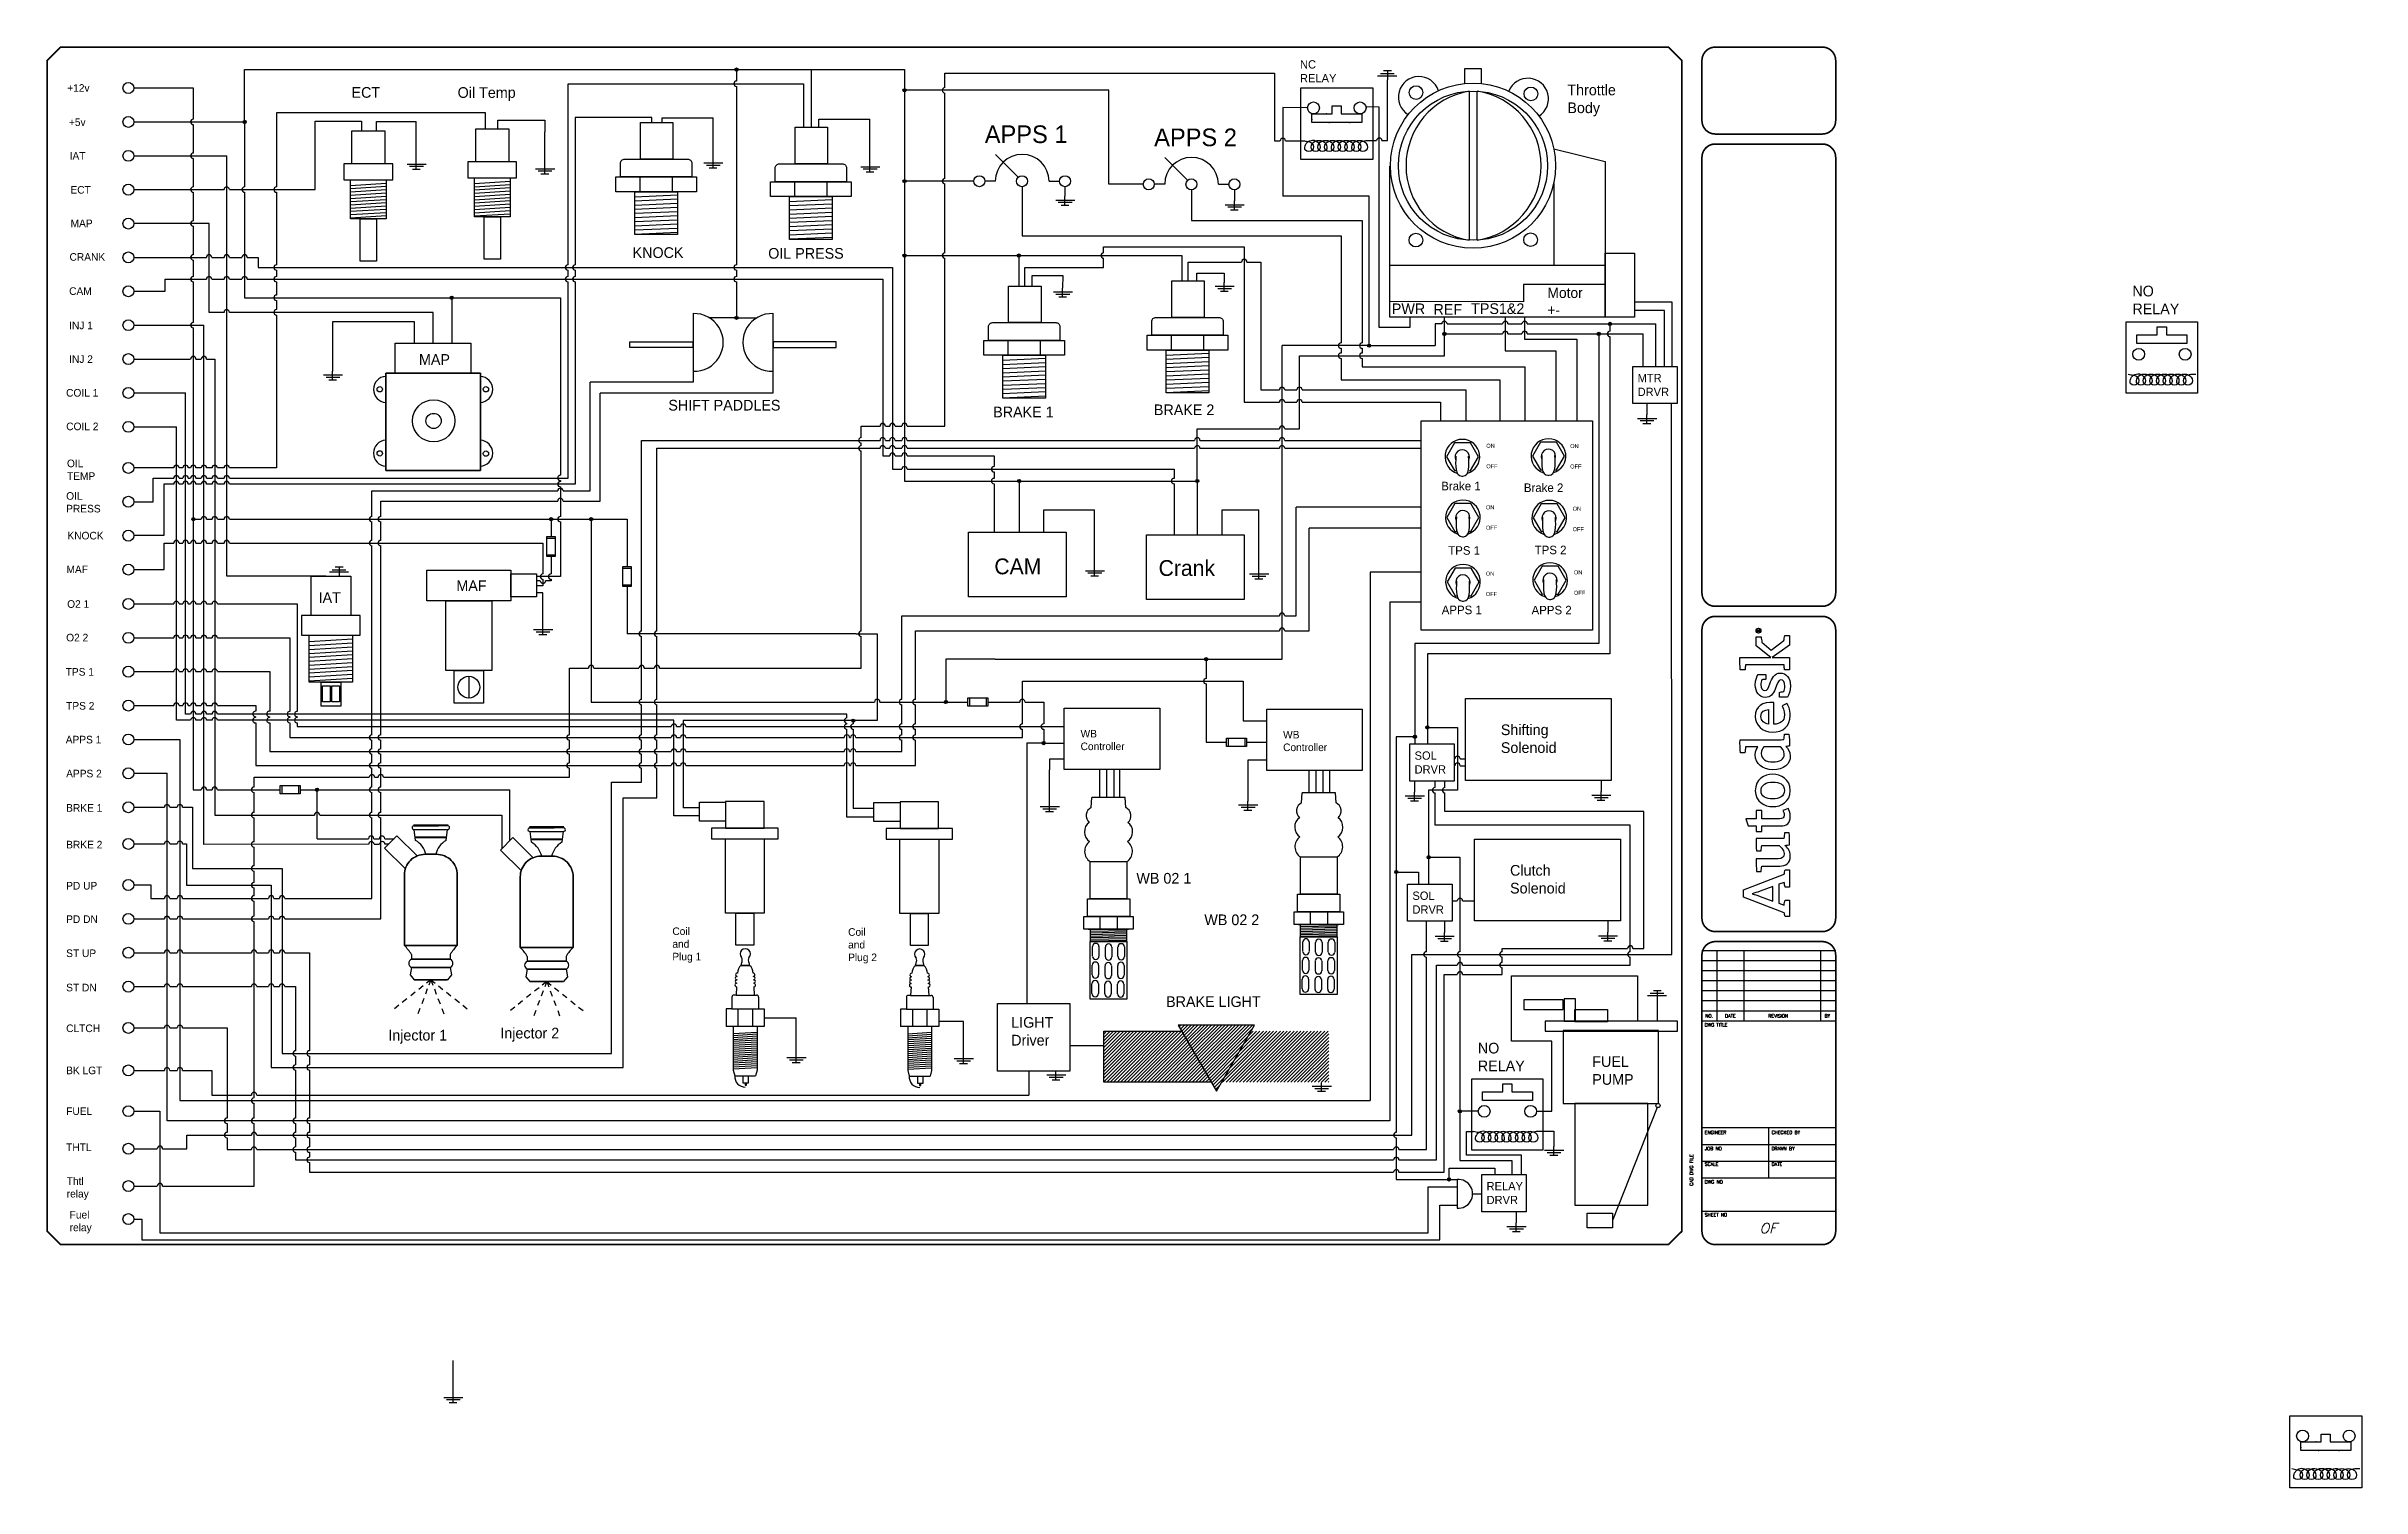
# Model space of a CAD drawing. Header units: inches. Extents: x 0 to 43.3, y -4.5 to 22.4.
import ezdxf
from ezdxf.enums import TextEntityAlignment as Align

# ---------------------------------------------------------------- set-up
doc = ezdxf.new("R2010")
doc.units = ezdxf.units.IN
doc.header["$MEASUREMENT"] = 0
for name, color, linetype in [('Analog', 50, 'Continuous'), ('Annotate', 50, 'Continuous'), ('Cockpit', 210, 'Continuous'), ('Digital', 170, 'Continuous'), ('High Current', 150, 'Continuous'), ('LAYER_1', 160, 'Continuous'), ('Power 12v', 10, 'Continuous'), ('Power 5v', 20, 'Continuous'), ('SYMS', 7, 'Continuous'), ('TITLE', 7, 'Continuous'), ('WIRES', 7, 'Continuous')]:
    doc.layers.add(name, color=color, linetype=linetype)
doc.styles.add('ITALIC', font='ITALIC')
doc.styles.add('SIMPLEX', font='SIMPLEX')
doc.styles.add('WD', font='romans.shx')

msp = doc.modelspace()

# ---------------------------------------------------------------- texts
at = {"layer": 'Annotate', "attachment_point": 1}
for s, width, heights, insert, char_height in [('NC\\PRELAY', 0.36294, [0], (23.454, 22.182), 0.1552), ('+12v', 1.95744, [0], (0.407, 21.734), 0.1422), ('ECT', 1.95744, [0], (5.722, 21.68), 0.2), ('Oil Temp', 1.52773, [0], (7.706, 21.678), 0.2), ('+5v', 1.95744, [0], (0.438, 21.094), 0.1422), ('IAT', 1.95744, [0], (0.452, 20.464), 0.1422), ('ECT', 1.95744, [0], (0.467, 19.829), 0.1422), ('MAP', 1.95744, [0], (0.47, 19.202), 0.1422), ('KNOCK', 1.9509, [0], (10.977, 18.684), 0.2), ('OIL PRESS', 1.82355, [0], (13.512, 18.67), 0.2), ('CRANK', 1.95744, [0], (0.45, 18.574), 0.1422), ('CAM', 1.95744, [0], (0.443, 17.935), 0.1422), ('INJ 1', 1.95744, [0], (0.443, 17.294), 0.1422), ('INJ 2', 1.95744, [0], (0.443, 16.664), 0.1422), ('MAP', 1.92083, [0], (6.983, 16.685), 0.2), ('COIL 1', 1.95744, [0], (0.386, 16.033), 0.1422), ('MTR\\PDRVR', 0.68581, [0], (29.766, 16.316), 0.1552), ('SHIFT PADDLES', 2.81585, [0], (11.645, 15.83), 0.2), ('BRAKE 1', 1.29559, [0], (17.718, 15.703), 0.2), ('BRAKE 2', 1.48396, [0], (20.723, 15.744), 0.2), ('COIL 2', 1.95744, [0], (0.388, 15.405), 0.1422), ('OIL\\PTEMP', 1.95744, [0], (0.402, 14.713), 0.1422), ('OIL\\PPRESS', 1.95744, [0], (0.387, 14.104), 0.1422), ('KNOCK', 1.95744, [0], (0.41, 13.362), 0.1422), ('MAF', 1.95744, [0], (0.393, 12.731), 0.1422), ('IAT', 1.28484, [0], (5.106, 12.232), 0.2), ('MAF', 1.39285, [0], (7.682, 12.455), 0.2), ('O2 1', 1.95744, [0], (0.406, 12.083), 0.1422), ('O2 2', 1.95744, [0], (0.387, 11.455), 0.1422), ('TPS 1', 1.95744, [0], (0.378, 10.814), 0.1422), ('TPS 2', 1.95744, [0], (0.387, 10.179), 0.1422), ('APPS 1', 1.95744, [0], (0.379, 9.547), 0.1422), ('Shifting Solenoid', 1.45099, [0], (27.209, 9.76), 0.2), ('SOL\\PDRVR', 0.68581, [0], (25.596, 9.255), 0.1552), ('APPS 2', 1.95744, [0], (0.387, 8.912), 0.1422), ('BRKE 1', 1.95744, [0], (0.387, 8.27), 0.1422), ('BRKE 2', 1.95744, [0], (0.387, 7.583), 0.1422), ('WB 02 1', 1.45099, [0], (20.396, 6.982), 0.2), ('Clutch\\PSolenoid', 1.45099, [0], (27.381, 7.131), 0.2), ('PD UP', 1.95744, [0], (0.387, 6.814), 0.1422), ('SOL\\PDRVR', 0.68581, [0], (25.556, 6.634), 0.1552), ('PD DN', 1.95744, [0], (0.387, 6.189), 0.1422), ('WB 02 2', 1.45099, [0], (21.666, 6.206), 0.2), ('Coil\\Pand \\PPlug 1', 1.95744, [0], (11.72, 5.963), 0.1422), ('Coil\\Pand \\PPlug 2', 1.95744, [0], (15.006, 5.949), 0.1422), ('ST UP', 1.95744, [0], (0.387, 5.551), 0.1422), ('ST DN', 1.95744, [0], (0.387, 4.91), 0.1422), ('BRAKE LIGHT', 2.64191, [0], (20.951, 4.675), 0.2), ('CLTCH', 1.95744, [0], (0.387, 4.148), 0.1422), ('Injector 1', 1.95908, [0], (6.409, 4.048), 0.2), ('Injector 2', 2.95816, [0.48], (8.504, 4.087), 0.2), ('LIGHT\\PDriver', 1.45099, [0], (18.055, 4.288), 0.2), ('BK LGT', 1.95744, [0], (0.387, 3.36), 0.1422), ('FUEL', 1.95744, [0], (0.387, 2.598), 0.1422), ('THTL', 1.95744, [0], (0.387, 1.923), 0.1422), ('Thtl\\Prelay', 1.95744, [0], (0.397, 1.291), 0.1422), ('RELAY\\PDRVR', 0.68581, [0], (26.942, 1.202), 0.1552), ('Fuel\\Prelay', 1.95744, [0], (0.452, 0.661), 0.1422)]:
    msp.add_mtext_dynamic_manual_height_columns(s, width=width, gutter_width=1, heights=heights, dxfattribs=dict(at, insert=insert, char_height=char_height))
at = {"layer": 'TITLE', "color": 1}
for s, height, style, p in [('NO.', 0.0625, 'SIMPLEX', (31.104, 4.307)), ('DATE', 0.0625, 'SIMPLEX', (31.5, 4.307)), ('REVISION', 0.0625, 'SIMPLEX', (32.396, 4.307)), ('BY', 0.0625, 'SIMPLEX', (33.313, 4.307)), ('OF', 0.1875, 'ITALIC', (32.208, 0.339))]:
    msp.add_text(s, height=height, dxfattribs=dict(at, style=style)).set_placement(p, align=Align.MIDDLE)
at = {"layer": 'TITLE', "color": 1, "style": 'SIMPLEX'}
for s, p in [('DWG TITLE', (31.021, 4.109)), ('JOB NO', (31.021, 1.797)), ('ENGINEER', (31.021, 2.099)), ('CHECKED BY', (32.271, 2.099)), ('DRAWN BY', (32.271, 1.797)), ('SCALE', (31.021, 1.505)), ('DATE', (32.271, 1.505)), ('DWG NO', (31.021, 1.172)), ('SHEET NO', (31.021, 0.557))]:
    msp.add_text(s, height=0.0625, dxfattribs=at).set_placement(p)
msp.add_text('CAD DWG FILE', height=0.0625, rotation=90, dxfattribs=at).set_placement((30.802, 1.13))

# ---------------------------------------------------------------- blocks, each defined once
blk = doc.blocks.new('AI9-BLK2')
at = {"layer": 'LAYER_1', "color": 7}
blk.add_circle((0, 0), 2.03, dxfattribs=at)
blk.add_open_spline([(1.7, 0), (1.7, -1), (1, -1.8), (0, -1.8), (-1, -1.8), (-1.7, -1), (-1.7, 0), (-1.7, 1), (-1, 1.8), (0, 1.8), (1, 1.8), (1.7, 1), (1.7, 0)], degree=3, knots=[0, 0, 0, 0, 1, 1, 1, 2, 2, 2, 3, 3, 3, 4, 4, 4, 4], dxfattribs=at)
blk = doc.blocks.new('AI9-BLK1')
at = {"layer": 'LAYER_1', "color": 7}
for points, knots in [([(0.7, -1.1), (0.7, -1.1), (0.2, -0.4), (0.2, -0.4), (0.1, -0.2), (0, -0.2), (-0.1, -0.1), (0.3, 0), (0.5, 0.2), (0.5, 0.5), (0.5, 0.8), (0.3, 1.1), (-0.2, 1.1), (-0.2, 1.1), (-0.8, 1.1), (-0.8, 1.1), (-0.8, 1.1), (-0.8, -1.1), (-0.8, -1.1), (-0.8, -1.1), (-0.5, -1.1), (-0.5, -1.1), (-0.5, -1.1), (-0.5, -0.1), (-0.5, -0.1), (-0.4, -0.1), (-0.3, -0.2), (-0.2, -0.3), (-0.2, -0.3), (0.3, -1.1), (0.3, -1.1), (0.3, -1.1), (0.7, -1.1), (0.7, -1.1)], [0, 0, 0, 0, 1, 1, 1, 2, 2, 2, 3, 3, 3, 4, 4, 4, 5, 5, 5, 6, 6, 6, 7, 7, 7, 8, 8, 8, 9, 9, 9, 10, 10, 10, 11, 11, 11, 11]), ([(0.2, 0.5), (0.2, 0.2), (-0.1, 0.1), (-0.3, 0.1), (-0.3, 0.1), (-0.5, 0.1), (-0.5, 0.1), (-0.5, 0.1), (-0.5, 0.8), (-0.5, 0.8), (-0.5, 0.8), (-0.2, 0.8), (-0.2, 0.8), (0.1, 0.8), (0.2, 0.7), (0.2, 0.5)], [0, 0, 0, 0, 1, 1, 1, 2, 2, 2, 3, 3, 3, 4, 4, 4, 5, 5, 5, 5])]:
    blk.add_open_spline(points, degree=3, knots=knots, dxfattribs=at)
blk = doc.blocks.new('LOGO')
for points, knots in [([(147.1, 4.7), (147.1, 5.4), (147, 6.1), (147, 6.9), (147, 6.9), (147, 41.1), (147, 41.1), (143.4, 41.2), (139.3, 41), (136.1, 40.7), (136.1, 40.7), (136.1, 37), (136.1, 37), (137.7, 36.8), (139.6, 36.6), (141, 36.4), (141, 36.4), (141, 36.4), (141, 36.4), (141, 36.4), (141, 26.2), (141, 26.2), (140, 27.1), (138, 28.4), (134.3, 28.4), (127.3, 28.4), (122, 22.6), (122, 13.8), (122, 4.5), (126.6, -0.7), (133.4, -0.7), (137.1, -0.7), (139.6, 1.1), (141.3, 3.1), (141.3, 2.1), (141.6, 0.6), (141.8, 0), (145.2, -0.2), (148.7, 0.1), (151.7, 0.4), (151.7, 0.4), (151.7, 4.1), (151.7, 4.1), (150.2, 4.2), (148.4, 4.5), (147.1, 4.7)], [0, 0, 0, 0, 1, 1, 1, 2, 2, 2, 3, 3, 3, 4, 4, 4, 5, 5, 5, 6, 6, 6, 7, 7, 7, 8, 8, 8, 9, 9, 9, 10, 10, 10, 11, 11, 11, 12, 12, 12, 13, 13, 13, 14, 14, 14, 15, 15, 15, 15]), ([(229.4, 4.6), (229.4, 4.6), (221.5, 15.2), (221.5, 15.2), (221.5, 15.2), (228, 23), (228, 23), (229.4, 23.1), (231.3, 23.3), (232.4, 23.6), (232.4, 23.6), (232.4, 27.7), (232.4, 27.7), (232.4, 27.7), (225, 27.7), (225, 27.7), (225, 27.7), (215.2, 15.6), (215.2, 15.6), (215.2, 15.6), (215.2, 41.2), (215.2, 41.2), (211.8, 41.3), (208.2, 41.2), (205.1, 40.9), (205.1, 40.9), (205.1, 36.9), (205.1, 36.9), (206.5, 36.8), (208, 36.6), (209.1, 36.5), (209.1, 36.5), (209.1, 4.5), (209.1, 4.5), (207.8, 4.4), (206.3, 4.2), (205.1, 4), (205.1, 4), (205.1, 0), (205.1, 0), (205.1, 0), (215.2, 0), (215.2, 0), (215.2, 0), (215.2, 14.5), (215.2, 14.5), (215.2, 14.5), (225.6, 0), (225.6, 0), (225.6, 0), (233.7, 0), (233.7, 0), (233.7, 0), (233.7, 3.8), (233.7, 3.8), (232.2, 4.2), (230.6, 4.4), (229.4, 4.6)], [0, 0, 0, 0, 1, 1, 1, 2, 2, 2, 3, 3, 3, 4, 4, 4, 5, 5, 5, 6, 6, 6, 7, 7, 7, 8, 8, 8, 9, 9, 9, 10, 10, 10, 11, 11, 11, 12, 12, 12, 13, 13, 13, 14, 14, 14, 15, 15, 15, 16, 16, 16, 17, 17, 17, 18, 18, 18, 19, 19, 19, 19]), ([(35.2, 4.3), (35.2, 4.3), (22.1, 38.1), (22.1, 38.1), (22.1, 38.1), (16.1, 38.1), (16.1, 38.1), (16.1, 38.1), (3.2, 4.3), (3.2, 4.3), (2.2, 4.2), (0.9, 4), (0, 3.7), (0, 3.7), (0, 0), (0, 0), (0, 0), (13.7, 0), (13.7, 0), (13.7, 0), (13.7, 3.7), (13.7, 3.7), (12.4, 4), (10.9, 4.3), (9.5, 4.4), (9.5, 4.4), (11.1, 8.8), (11.1, 8.8), (11.1, 8.8), (26.8, 8.8), (26.8, 8.8), (26.8, 8.8), (28.4, 4.3), (28.4, 4.3), (27, 4.2), (25.8, 4), (24.5, 3.7), (24.5, 3.7), (24.5, 0), (24.5, 0), (24.5, 0), (38.7, 0), (38.7, 0), (38.7, 0), (38.7, 3.7), (38.7, 3.7), (37.9, 3.9), (36, 4.3), (35.2, 4.3)], [0, 0, 0, 0, 1, 1, 1, 2, 2, 2, 3, 3, 3, 4, 4, 4, 5, 5, 5, 6, 6, 6, 7, 7, 7, 8, 8, 8, 9, 9, 9, 10, 10, 10, 11, 11, 11, 12, 12, 12, 13, 13, 13, 14, 14, 14, 15, 15, 15, 16, 16, 16, 16]), ([(12.8, 13.8), (12.8, 13.8), (16.6, 24.3), (16.6, 24.3), (17.8, 27.5), (18.2, 28.8), (18.8, 30.9), (18.8, 30.9), (18.9, 30.9), (18.9, 30.9), (19.6, 28.9), (20, 27.5), (21.1, 24.3), (21.1, 24.3), (24.9, 13.8), (24.9, 13.8), (24.9, 13.8), (12.8, 13.8), (12.8, 13.8)], [0, 0, 0, 0, 1, 1, 1, 2, 2, 2, 3, 3, 3, 4, 4, 4, 5, 5, 5, 6, 6, 6, 6]), ([(59.7, -0.1), (59.5, 0.6), (59.2, 2.6), (59.1, 3.8), (57.8, 2), (54.9, -0.7), (50.2, -0.7), (44.2, -0.7), (42, 3.1), (42, 8.1), (42, 8.1), (42, 22.9), (42, 22.9), (40.6, 23.2), (38.8, 23.4), (37.3, 23.5), (37.3, 23.5), (37.3, 27.3), (37.3, 27.3), (40.3, 27.6), (44.4, 27.8), (48, 27.6), (48, 27.6), (48, 9.3), (48, 9.3), (48, 6.2), (49.1, 4.5), (52.3, 4.5), (55.8, 4.5), (58.4, 7.9), (59, 8.6), (59, 8.6), (59, 23), (59, 23), (57.8, 23.2), (56, 23.4), (54.6, 23.5), (54.6, 23.5), (54.6, 27.3), (54.6, 27.3), (57.6, 27.7), (61.5, 27.8), (65, 27.7), (65, 27.7), (65, 4.6), (65, 4.6), (66.3, 4.4), (68.1, 4.2), (69.6, 4.1), (69.6, 4.1), (69.6, 0.3), (69.6, 0.3), (66.7, 0), (63, -0.2), (59.7, -0.1)], [0, 0, 0, 0, 1, 1, 1, 2, 2, 2, 3, 3, 3, 4, 4, 4, 5, 5, 5, 6, 6, 6, 7, 7, 7, 8, 8, 8, 9, 9, 9, 10, 10, 10, 11, 11, 11, 12, 12, 12, 13, 13, 13, 14, 14, 14, 15, 15, 15, 16, 16, 16, 17, 17, 17, 18, 18, 18, 18]), ([(70.8, 23.1), (70.8, 23.1), (70.8, 27.7), (70.8, 27.7), (70.8, 27.7), (75.3, 27.7), (75.3, 27.7), (75.3, 27.7), (75.3, 34.3), (75.3, 34.3), (75.3, 34.3), (81.3, 36.2), (81.3, 36.2), (81.3, 36.2), (81.3, 27.7), (81.3, 27.7), (81.3, 27.7), (88, 27.7), (88, 27.7), (88, 27.7), (88, 23.1), (88, 23.1), (88, 23.1), (81.3, 23.1), (81.3, 23.1), (81.3, 23.1), (81.3, 8.4), (81.3, 8.4), (81.3, 5.6), (82.1, 4.3), (84.3, 4.3), (86, 4.3), (87.5, 5.1), (88, 5.5), (88, 5.5), (89.7, 0.9), (89.7, 0.9), (88.7, 0.3), (86.5, -0.7), (83.2, -0.7), (77.6, -0.7), (75.3, 2.4), (75.3, 7.4), (75.3, 7.4), (75.3, 23.1), (75.3, 23.1), (75.3, 23.1), (70.8, 23.1), (70.8, 23.1)], [0, 0, 0, 0, 1, 1, 1, 2, 2, 2, 3, 3, 3, 4, 4, 4, 5, 5, 5, 6, 6, 6, 7, 7, 7, 8, 8, 8, 9, 9, 9, 10, 10, 10, 11, 11, 11, 12, 12, 12, 13, 13, 13, 14, 14, 14, 15, 15, 15, 16, 16, 16, 16]), ([(104.8, -0.7), (95.2, -0.7), (91.4, 7), (91.4, 13.8), (91.4, 20.6), (95.1, 28.4), (104.6, 28.4), (114.1, 28.4), (118.3, 20.8), (118.3, 14), (118.3, 7.2), (114.2, -0.7), (104.8, -0.7)], [0, 0, 0, 0, 1, 1, 1, 2, 2, 2, 3, 3, 3, 4, 4, 4, 4]), ([(104.5, 23.6), (99.6, 23.6), (97.8, 19.5), (97.8, 14), (97.8, 8.5), (99.9, 4.1), (104.8, 4.1), (109.8, 4.1), (111.8, 8.2), (111.8, 13.8), (111.8, 19.3), (109.5, 23.6), (104.5, 23.6)], [0, 0, 0, 0, 1, 1, 1, 2, 2, 2, 3, 3, 3, 4, 4, 4, 4]), ([(141, 7.6), (140.3, 6.7), (138.2, 4.3), (135, 4.3), (130.5, 4.3), (128.5, 8.1), (128.5, 13.8), (128.5, 19.6), (130.9, 23.5), (135.4, 23.5), (138.3, 23.5), (139.9, 22.3), (141, 21.3), (141, 21.3), (141, 7.6), (141, 7.6)], [0, 0, 0, 0, 1, 1, 1, 2, 2, 2, 3, 3, 3, 4, 4, 4, 5, 5, 5, 5]), ([(167.6, 4.1), (171.4, 4.1), (173.8, 5.5), (175, 6.2), (175, 6.2), (177.1, 2.1), (177.1, 2.1), (175.5, 1.1), (172.6, -0.7), (167.2, -0.7), (158.2, -0.7), (153.3, 5.5), (153.3, 14), (153.3, 22.5), (158.9, 28.4), (166.4, 28.4), (174.6, 28.4), (178.7, 22.5), (177.9, 12.9), (177.9, 12.9), (159.8, 12.9), (159.8, 12.9), (160, 7.9), (162.3, 4.1), (167.6, 4.1)], [0, 0, 0, 0, 1, 1, 1, 2, 2, 2, 3, 3, 3, 4, 4, 4, 5, 5, 5, 6, 6, 6, 7, 7, 7, 8, 8, 8, 8]), ([(172, 17.3), (171.9, 20.8), (170.4, 23.7), (166.3, 23.7), (162.6, 23.7), (160.6, 21.2), (159.9, 17.3), (159.9, 17.3), (172, 17.3), (172, 17.3)], [0, 0, 0, 0, 1, 1, 1, 2, 2, 2, 3, 3, 3, 3]), ([(193.3, 16.4), (190.2, 17.6), (187.8, 18.3), (187.8, 20.5), (187.8, 22.6), (189.9, 23.7), (192.6, 23.7), (194.1, 23.7), (195.6, 23.5), (196.8, 23.1), (196.9, 21.9), (197.1, 20.1), (197.3, 19.6), (197.3, 19.6), (201.3, 19.6), (201.3, 19.6), (201.3, 19.6), (201.3, 26.1), (201.3, 26.1), (200.2, 26.8), (197.1, 28.4), (192.4, 28.4), (186.5, 28.4), (182.2, 25), (182.2, 20.1), (182.2, 15.7), (184.9, 13.4), (189.1, 11.9), (193.4, 10.4), (196.7, 9.3), (196.7, 7.2), (196.7, 5.1), (195, 3.9), (191.4, 3.9), (189.9, 3.9), (188.1, 4.1), (187, 4.6), (186.9, 5.9), (186.6, 7.8), (186.3, 8.4), (186.3, 8.4), (182.3, 8.4), (182.3, 8.4), (182.3, 8.4), (182.3, 1.6), (182.3, 1.6), (182.3, 1.6), (182.3, 1.6), (182.3, 1.6), (184.1, 0.5), (187.5, -0.8), (191.8, -0.8), (198.3, -0.8), (202.4, 2.6), (202.4, 7.8), (202.4, 12.5), (197.8, 14.6), (193.3, 16.4)], [0, 0, 0, 0, 1, 1, 1, 2, 2, 2, 3, 3, 3, 4, 4, 4, 5, 5, 5, 6, 6, 6, 7, 7, 7, 8, 8, 8, 9, 9, 9, 10, 10, 10, 11, 11, 11, 12, 12, 12, 13, 13, 13, 14, 14, 14, 15, 15, 15, 16, 16, 16, 17, 17, 17, 18, 18, 18, 19, 19, 19, 19])]:
    blk.add_open_spline(points, degree=3, knots=knots)
for name, p in [('AI9-BLK2', (237.6, 25.7)), ('AI9-BLK1', (237.8, 25.7))]:
    blk.add_blockref(name, p)
blk = doc.blocks.new('Breakout')
blk.add_lwpolyline([(0, 2.995), (2.45, 2.995), (2.45, 0), (0, 0)], close=True)
for points in [[(0.673, 2.281), (0.704, 2.282), (0.818, 2.48), (0.704, 2.679), (0.475, 2.679), (0.36, 2.48), (0.475, 2.282), (0.503, 2.282)], [(1.905, 2.291), (1.935, 2.292), (2.05, 2.49), (1.935, 2.689), (1.706, 2.689), (1.592, 2.49), (1.706, 2.292), (1.734, 2.292)], [(0.681, 1.413), (0.711, 1.414), (0.826, 1.613), (0.711, 1.811), (0.482, 1.811), (0.368, 1.613), (0.482, 1.414), (0.511, 1.414)], [(1.914, 1.409), (1.945, 1.41), (2.059, 1.609), (1.945, 1.807), (1.716, 1.807), (1.601, 1.609), (1.716, 1.41), (1.744, 1.41)], [(0.683, 0.492), (0.713, 0.494), (0.828, 0.692), (0.713, 0.89), (0.484, 0.89), (0.37, 0.692), (0.484, 0.494), (0.512, 0.494)], [(1.927, 0.517), (1.958, 0.518), (2.072, 0.717), (1.958, 0.915), (1.729, 0.915), (1.614, 0.717), (1.729, 0.518), (1.757, 0.519)]]:
    blk.add_lwpolyline(points)
for centre, radius, start, end in [((0.589, 2.481), 0.248, 286.1518, 253.632), ((1.82, 2.49), 0.248, 286.1518, 253.632), ((0.587, 2.478), 0.102, 338.173, 203.081), ((1.819, 2.488), 0.102, 338.173, 203.081), ((0.596, 1.613), 0.248, 286.1518, 253.632), ((0.595, 1.61), 0.102, 338.173, 203.081), ((1.83, 1.609), 0.248, 286.1518, 253.632), ((1.828, 1.606), 0.102, 338.173, 203.081), ((0.598, 0.692), 0.248, 286.1518, 253.632), ((0.597, 0.689), 0.102, 338.173, 203.081), ((1.843, 0.717), 0.248, 286.1518, 253.632), ((1.841, 0.714), 0.102, 338.173, 203.081)]:
    blk.add_arc(centre, radius, start, end)
for points in [[(0.496, 2.49), (0.581, 2.205), (0.597, 2.205), (0.679, 2.488)], [(1.727, 2.5), (1.812, 2.215), (1.828, 2.215), (1.911, 2.498)], [(0.503, 1.622), (0.589, 1.337), (0.604, 1.337), (0.687, 1.62)], [(1.736, 1.618), (1.822, 1.333), (1.837, 1.333), (1.92, 1.616)], [(0.505, 0.701), (0.59, 0.416), (0.606, 0.416), (0.689, 0.7)], [(1.75, 0.726), (1.835, 0.441), (1.851, 0.441), (1.933, 0.724)]]:
    blk.add_spline(points, degree=3)
at = {"layer": 'Annotate', "attachment_point": 1}
for s, width, insert, char_height in [('ON\\P\\P^JOFF', 1.89478, (0.931, 2.666), 0.0584), ('ON\\P\\P^JOFF', 0.51151, (2.13, 2.663), 0.0584), ('Brake 1', 2.52245, (0.287, 2.123), 0.1224), ('Brake 2', 1.17289, (1.468, 2.099), 0.1224), ('ON\\P\\P^JOFF', 6.71642, (0.926, 1.787), 0.0584), ('ON\\P\\P^JOFF', 6.71642, (2.165, 1.767), 0.0584), ('TPS 1', 6.76963, (0.387, 1.202), 0.1224), ('TPS 2', 6.76963, (1.622, 1.209), 0.1224), ('ON\\P\\P^JOFF', 6.71642, (0.924, 0.839), 0.0584), ('ON\\P\\P^JOFF', 6.71642, (2.183, 0.857), 0.0584), ('APPS 1', 6.76963, (0.294, 0.352), 0.1224), ('APPS 2', 6.76963, (1.578, 0.349), 0.1224)]:
    blk.add_mtext_dynamic_manual_height_columns(s, width=width, gutter_width=1, heights=[0], dxfattribs=dict(at, insert=insert, char_height=char_height))
blk = doc.blocks.new('APPS1')
at = {"layer": 'Cockpit'}
for p, q in [((0.829, 0.075), (0.402, 0.502)), ((0.402, 0), (0.207, 0)), ((1.405, 0), (1.6, 0))]:
    blk.add_line(p, q, dxfattribs=at)
for centre in [(0.103, 0), (0.9, 0), (1.704, 0)]:
    blk.add_circle(centre, 0.103, dxfattribs=at)
blk.add_arc((0.903, 0), 0.502, 0, 180, dxfattribs=at)
at = {"layer": 'Annotate', "insert": (0.204, 1.043), "char_height": 0.3303, "attachment_point": 1}
blk.add_mtext_dynamic_manual_height_columns('APPS 1', width=2.54812, gutter_width=1, heights=[0], dxfattribs=at)
blk = doc.blocks.new('APPS2')
at = {"layer": 'Cockpit'}
for p, q in [((0.829, 0.075), (0.402, 0.502)), ((0.402, 0), (0.207, 0)), ((1.405, 0), (1.6, 0))]:
    blk.add_line(p, q, dxfattribs=at)
for centre in [(0.103, 0), (0.9, 0), (1.704, 0)]:
    blk.add_circle(centre, 0.103, dxfattribs=at)
blk.add_arc((0.903, 0), 0.502, 0, 180, dxfattribs=at)
at = {"layer": 'Annotate', "insert": (0.204, 1.043), "char_height": 0.3303, "attachment_point": 1}
blk.add_mtext_dynamic_manual_height_columns('APPS 2', width=2.54812, gutter_width=1, heights=[0], dxfattribs=at)
blk = doc.blocks.new('NO relay')
blk.add_lwpolyline([(0, 1.333), (1.333, 1.333), (1.333, 0), (0, 0)], close=True)
for points in [[(0.75, 1.094), (1.134, 1.094), (1.134, 0.932), (0.201, 0.932), (0.201, 1.094), (0.58, 1.094)], [(0.58, 1.094), (0.58, 1.24), (0.75, 1.24), (0.75, 1.094), (0.75, 1.094)]]:
    blk.add_lwpolyline(points)
for centre in [(0.234, 0.728), (1.101, 0.728)]:
    blk.add_circle(centre, 0.11)
blk.add_spline([(0.034, 0.354), (0.137, 0.335), (0.211, 0.299), (0.211, 0.174), (0.086, 0.174), (0.137, 0.335), (0.337, 0.299), (0.337, 0.174), (0.211, 0.174), (0.211, 0.299), (0.462, 0.299), (0.462, 0.174), (0.337, 0.174), (0.337, 0.299), (0.588, 0.299), (0.588, 0.174), (0.462, 0.174), (0.462, 0.299), (0.713, 0.299), (0.713, 0.174), (0.588, 0.174), (0.588, 0.299), (0.839, 0.299), (0.839, 0.174), (0.713, 0.174), (0.713, 0.299), (0.965, 0.299), (0.965, 0.174), (0.839, 0.174), (0.839, 0.299), (1.09, 0.299), (1.09, 0.174), (0.965, 0.174), (0.965, 0.299), (1.216, 0.299), (1.216, 0.174), (1.09, 0.174), (1.09, 0.299), (1.301, 0.354)], degree=3)
at = {"layer": 'Annotate', "insert": (0.115, 2.01), "char_height": 0.2, "attachment_point": 1}
blk.add_mtext_dynamic_manual_height_columns('NO\\PRELAY', width=0.68581, gutter_width=1, heights=[0], dxfattribs=at)
blk = doc.blocks.new('Coilonplub')
for p, q in [((0.083, 2.277), (-0.087, 2.277)), ((-0.077, 2.277), (0.092, 2.277)), ((-0.159, 1.878), (-0.167, 1.721)), ((0.164, 1.878), (0.172, 1.721)), ((-0.246, 1.461), (-0.353, 1.461)), ((-0.353, 1.461), (-0.353, 1.136)), ((-0.246, 1.684), (-0.246, 1.461)), ((-0.246, 1.461), (0.252, 1.461)), ((-0.167, 1.721), (-0.209, 1.721)), ((-0.167, 1.721), (0.172, 1.721)), ((-0.133, 1.461), (-0.133, 1.136)), ((0.139, 1.461), (0.139, 1.136)), ((0.172, 1.721), (0.215, 1.721)), ((0.252, 1.684), (0.252, 1.461)), ((0.252, 1.461), (0.358, 1.461)), ((0.358, 1.461), (0.358, 1.136)), ((0.358, 1.136), (-0.353, 1.136)), ((-0.221, 1.136), (-0.221, 0.317)), ((-0.221, 1.003), (0.226, 1.03)), ((-0.221, 0.966), (0.226, 0.994)), ((-0.221, 0.929), (0.226, 0.957)), ((-0.221, 0.893), (0.226, 0.92)), ((-0.221, 0.856), (0.226, 0.883)), ((0.226, 1.136), (0.226, 0.317)), ((-0.221, 0.819), (0.226, 0.846)), ((-0.221, 0.782), (0.226, 0.809)), ((-0.221, 0.745), (0.226, 0.773)), ((-0.221, 0.708), (0.226, 0.736)), ((-0.221, 0.672), (0.226, 0.699)), ((-0.221, 0.635), (0.226, 0.662)), ((-0.221, 0.598), (0.226, 0.625)), ((-0.221, 0.561), (0.226, 0.588)), ((-0.221, 0.524), (0.226, 0.552)), ((-0.221, 0.487), (0.226, 0.515)), ((-0.221, 0.451), (0.226, 0.478)), ((-0.221, 0.414), (0.226, 0.441)), ((-0.221, 0.377), (0.226, 0.404)), ((-0.221, 0.34), (0.226, 0.367)), ((-0.221, 0.317), (-0.191, 0.212)), ((-0.191, 0.212), (0.196, 0.212)), ((-0.034, 0.071), (-0.034, 0.212)), ((0.059, 0.071), (-0.034, 0.071)), ((-0.001, 0.071), (-0.001, 0.034)), ((-0.001, 0.034), (0.025, 0.034)), ((0.025, 0.034), (0.025, 0.071)), ((0.059, 0.212), (0.059, 0.071)), ((0.226, 0.317), (0.196, 0.212))]:
    blk.add_line(p, q)
for points in [[(-0.855, 4.973), (-0.855, 5.328), (-0.365, 5.328), (-0.365, 4.973)], [(-0.365, 4.844), (0.356, 4.844), (0.356, 5.339), (-0.365, 5.339)], [(-0.626, 4.645), (0.616, 4.645), (0.616, 4.844), (-0.626, 4.844)], [(0.359, 4.645), (0.359, 3.254), (-0.369, 3.254), (-0.369, 4.645)], [(0.161, 3.254), (0.161, 2.655), (-0.171, 2.655), (-0.171, 3.254)]]:
    blk.add_lwpolyline(points, close=True)
for centre, radius, start, end in [((0.054, 2.129), 0.198, 131.5526, 178.85), ((0.003, 2.491), 0.0968, 315.4572, 224.5431), ((0.003, 2.491), 0.0968, 315.4576, 224.5424), ((0.034, 2.275), 0.111, 151.2071, 179.0937), ((-0.156, 2.373), 0.103, 334.1316, 28.9835), ((0.162, 2.373), 0.103, 151.0165, 205.8684), ((-0.028, 2.275), 0.111, 0.9063, 28.7929), ((-0.048, 2.129), 0.198, 1.15, 48.4474), ((-0.158, 1.91), 0.0319, 84.665, 268.5875), ((-0.154, 1.974), 0.0319, 84.665, 268.5875), ((-0.151, 2.037), 0.0319, 84.665, 268.5875), ((-0.147, 2.101), 0.0319, 84.665, 268.5875), ((0.152, 2.101), 0.0319, 271.4125, 95.335), ((0.156, 2.037), 0.0319, 271.4125, 95.335), ((0.16, 1.974), 0.0319, 271.4125, 95.335), ((0.164, 1.91), 0.0319, 271.4125, 95.335), ((-0.209, 1.684), 0.0368, 90, 180), ((0.215, 1.684), 0.0368, 0, 90), ((0, 0.192), 0.192, 173.9546, 271.0666)]:
    blk.add_arc(centre, radius, start, end)
blk = doc.blocks.new('injector')
for p, q in [((1.365, 0.004), (0.718, 0.004)), ((0.407, -0.195), (0.177, -0.428)), ((0.177, -0.428), (0.566, -0.811)), ((0.789, -0.571), (0.407, -0.195)), ((0.723, -0.011), (1.183, -0.011)), ((0.756, -0.282), (0.73, -0.079)), ((0.73, -0.079), (1.353, -0.079)), ((0.747, -0.215), (1.336, -0.215)), ((0.749, -0.228), (1.334, -0.228)), ((1.36, -0.011), (0.9, -0.011)), ((1.328, -0.282), (1.353, -0.079)), ((0.679, -2.416), (0.679, -2.505)), ((0.679, -2.416), (0.679, -2.505)), ((0.679, -2.416), (0.679, -2.505)), ((0.679, -2.416), (0.679, -2.505)), ((0.679, -2.505), (1.404, -2.505)), ((1.404, -2.505), (0.679, -2.505)), ((1.404, -2.416), (1.404, -2.505)), ((1.404, -2.416), (1.404, -2.505)), ((1.404, -2.416), (1.404, -2.505)), ((1.404, -2.416), (1.404, -2.505)), ((0.679, -2.658), (0.653, -2.797)), ((0.679, -2.658), (0.653, -2.797)), ((0.679, -2.658), (0.653, -2.797)), ((0.679, -2.658), (0.653, -2.797)), ((0.653, -2.797), (0.727, -2.889)), ((0.653, -2.797), (0.727, -2.889)), ((0.653, -2.797), (0.727, -2.889)), ((0.653, -2.797), (0.727, -2.889)), ((0.679, -2.658), (1.404, -2.658)), ((1.404, -2.658), (0.679, -2.658)), ((1.356, -2.889), (0.727, -2.889)), ((0.727, -2.889), (1.356, -2.889)), ((0.727, -2.889), (1.356, -2.889)), ((1.356, -2.889), (0.727, -2.889)), ((0.727, -2.889), (1.356, -2.889)), ((1.356, -2.889), (0.727, -2.889)), ((1.356, -2.889), (0.727, -2.889)), ((0.727, -2.889), (1.356, -2.889)), ((0.898, -3.003), (0.816, -3.068)), ((1.042, -2.889), (0.959, -2.954)), ((1.042, -2.889), (0.959, -2.954)), ((1.042, -2.889), (1.004, -2.987)), ((1.042, -2.889), (1.004, -2.987)), ((1.042, -2.889), (1.124, -2.954)), ((1.042, -2.889), (1.124, -2.954)), ((1.042, -2.889), (1.079, -2.987)), ((1.042, -2.889), (1.079, -2.987)), ((1.185, -3.003), (1.267, -3.068)), ((1.43, -2.797), (1.356, -2.889)), ((1.43, -2.797), (1.356, -2.889)), ((1.43, -2.797), (1.356, -2.889)), ((1.43, -2.797), (1.356, -2.889)), ((1.404, -2.658), (1.43, -2.797)), ((1.404, -2.658), (1.43, -2.797)), ((1.404, -2.658), (1.43, -2.797)), ((1.404, -2.658), (1.43, -2.797)), ((0.445, -3.364), (0.362, -3.43)), ((0.59, -3.248), (0.508, -3.314)), ((0.748, -3.123), (0.666, -3.188)), ((0.836, -3.428), (0.799, -3.526)), ((0.908, -3.239), (0.871, -3.338)), ((0.976, -3.06), (0.939, -3.158)), ((1.107, -3.06), (1.144, -3.158)), ((1.175, -3.239), (1.213, -3.338)), ((1.247, -3.428), (1.284, -3.526)), ((1.335, -3.123), (1.417, -3.188)), ((1.493, -3.248), (1.575, -3.314)), ((1.638, -3.364), (1.721, -3.43))]:
    blk.add_line(p, q)
for points in [[(0.935, -0.542), (1.148, -0.542, -0.414214), (1.536, -0.93), (1.536, -2.249), (0.547, -2.249), (0.547, -0.93, -0.414214)], [(1.148, -0.542), (0.935, -0.542, 0.414214), (0.547, -0.93), (0.547, -2.249), (1.536, -2.249), (1.536, -0.93, 0.414214)], [(1.148, -0.542), (0.935, -0.542, 0.414214), (0.547, -0.93), (0.547, -2.249), (1.536, -2.249), (1.536, -0.93, 0.414214)], [(0.935, -0.542), (1.148, -0.542, -0.414214), (1.536, -0.93), (1.536, -2.249), (0.547, -2.249), (0.547, -0.93, -0.414214)], [(1.148, -0.542), (0.935, -0.542, 0.414214), (0.547, -0.93), (0.547, -2.249), (1.536, -2.249), (1.536, -0.93, 0.414214)], [(0.935, -0.542), (1.148, -0.542, -0.414214), (1.536, -0.93), (1.536, -2.249), (0.547, -2.249), (0.547, -0.93, -0.414214)], [(0.935, -0.542), (1.148, -0.542, -0.414214), (1.536, -0.93), (1.536, -2.249), (0.547, -2.249), (0.547, -0.93, -0.414214)], [(1.148, -0.542), (0.935, -0.542, 0.414214), (0.547, -0.93), (0.547, -2.249), (1.536, -2.249), (1.536, -0.93, 0.414214)]]:
    blk.add_lwpolyline(points, format="xyb", close=True)
for centre, radius, start, end in [((0.714, -0.011), 0.0154, 358.5346, 73.3031), ((1.369, -0.011), 0.0154, 106.6969, 181.4654), ((0.724, -0.045), 0.034, 91.0808, 280.1394), ((0.554, -0.635), 0.406, 12.9876, 60.2319), ((0.554, -0.635), 0.406, 12.9876, 60.2319), ((1.529, -0.635), 0.406, 119.7681, 167.0124), ((1.529, -0.635), 0.406, 119.7681, 167.0124), ((1.359, -0.045), 0.034, 259.8606, 88.9192), ((-0.029, -2.842), 0.827, 31.0325, 45.7966), ((-0.029, -2.842), 0.827, 31.0325, 45.7966), ((-0.029, -2.842), 0.827, 31.0325, 45.7966), ((-0.029, -2.842), 0.827, 31.0325, 45.7966), ((0.712, -2.582), 0.0828, 112.7981, 246.5598), ((0.712, -2.582), 0.0828, 112.7981, 246.5598), ((0.712, -2.582), 0.0828, 112.7981, 246.5598), ((0.712, -2.582), 0.0828, 112.7981, 246.5598), ((2.112, -2.842), 0.827, 134.2034, 148.9675), ((2.112, -2.842), 0.827, 134.2034, 148.9675), ((2.112, -2.842), 0.827, 134.2034, 148.9675), ((2.112, -2.842), 0.827, 134.2034, 148.9675), ((1.372, -2.582), 0.0828, 293.4402, 67.2019), ((1.372, -2.582), 0.0828, 293.4402, 67.2019), ((1.372, -2.582), 0.0828, 293.4402, 67.2019), ((1.372, -2.582), 0.0828, 293.4402, 67.2019)]:
    blk.add_arc(centre, radius, start, end)
blk = doc.blocks.new('One wire brake-knock-temp')
for p, q in [((0.094, 1.077), (0.095, 0.799)), ((0.7, 1.077), (0.7, 0.799)), ((0, 0.708), (0.8, 0.743)), ((0, 0.63), (0.8, 0.665)), ((0, 0.552), (0.8, 0.587)), ((0, 0.474), (0.8, 0.509)), ((0, 0.397), (0.8, 0.431)), ((0, 0.319), (0.8, 0.353)), ((0, 0.241), (0.8, 0.275)), ((0, 0.163), (0.8, 0.198)), ((0, 0.085), (0.8, 0.12)), ((0, 0.007), (0.8, 0.042))]:
    blk.add_line(p, q)
for points in [[(0.108, 2.095), (0.713, 2.095), (0.713, 1.411), (0.108, 1.411)], [(-0.353, 1.077), (1.153, 1.077), (1.153, 0.799), (-0.353, 0.799)], [(0, 0.799), (0.8, 0.799), (0.8, 0), (0, 0)]]:
    blk.add_lwpolyline(points, close=True)
blk.add_lwpolyline([(-0.189, 1.411), (0.989, 1.411, -0.414214), (1.067, 1.333), (1.067, 1.077), (-0.267, 1.077), (-0.267, 1.333, -0.414214)], format="xyb", close=True)
blk = doc.blocks.new('paddles')
for p, q in [((1.181, 0.638), (1.181, -0.451)), ((2.673, 0.638), (2.673, -0.451))]:
    blk.add_line(p, q)
for points in [[(0, 0.102), (1.174, 0.102), (1.174, 0), (0, 0)], [(3.854, 0.102), (2.679, 0.102), (2.679, 0), (3.854, 0)]]:
    blk.add_lwpolyline(points, close=True)
for centre, start, end in [((1.205, 0.093), 267.4327, 92.5673), ((2.649, 0.093), 87.4327, 272.5673)]:
    blk.add_arc(centre, 0.539, start, end)
blk = doc.blocks.new('fuel pump')
blk.add_line((2.564, -2.041), (1.731, -4.156))
for points in [[(0.809, -0.028), (0.072, -0.028), (0.072, -0.212), (0.809, -0.212)], [(2.943, -0.431), (0.471, -0.431), (0.471, -0.615), (2.943, -0.615)], [(0.824, -0.427), (1.039, -0.427), (1.039, -0.013), (0.824, -0.013)], [(1.638, -0.443), (1.024, -0.443), (1.024, -0.212), (1.638, -0.212)], [(0.809, -1.966), (2.59, -1.966), (2.59, -0.6), (0.809, -0.6)], [(1.024, -3.869), (2.391, -3.869), (2.391, -1.966), (1.024, -1.966)], [(1.255, -4.016), (1.731, -4.016), (1.731, -4.296), (1.255, -4.296)]]:
    blk.add_lwpolyline(points, close=True)
blk.add_circle((2.581, -2.006), 0.0396)
at = {"layer": 'Analog', "insert": (1.352, -1.084), "char_height": 0.2, "attachment_point": 1}
blk.add_mtext_dynamic_manual_height_columns('FUEL\\PPUMP', width=1.35632, gutter_width=1, heights=[0], dxfattribs=at)
blk = doc.blocks.new('temp')
for p, q in [((-0.182, 1.377), (0.486, 1.419)), ((-0.182, 1.316), (0.486, 1.359)), ((-0.182, 1.256), (0.486, 1.298)), ((-0.182, 1.195), (0.486, 1.237)), ((-0.182, 1.134), (0.486, 1.176)), ((-0.182, 1.073), (0.486, 1.115)), ((-0.182, 1.012), (0.486, 1.055)), ((-0.182, 0.952), (0.486, 0.994)), ((-0.182, 0.891), (0.486, 0.933)), ((-0.182, 0.83), (0.486, 0.872)), ((-0.182, 0.769), (0.486, 0.811))]:
    blk.add_line(p, q)
for points in [[(-0.155, 2.395), (0.459, 2.395), (0.459, 1.782), (-0.155, 1.782)], [(-0.304, 1.48), (0.608, 1.48), (0.608, 1.782), (-0.304, 1.782)], [(-0.182, 1.48), (0.486, 1.48), (0.486, 0.75), (-0.182, 0.75)], [(0, 0.75), (0.304, 0.75), (0.304, -0.04), (0, -0.04)]]:
    blk.add_lwpolyline(points, close=True)
blk = doc.blocks.new('WB02')
for p, q in [((0.023, 3.583), (0.035, 3.768)), ((0.656, 3.768), (0.035, 3.768)), ((0.668, 3.583), (0.656, 3.768)), ((0.183, 1.543), (0.183, 1.308)), ((0.508, 1.543), (0.508, 1.308)), ((0, 1.267), (0.689, 1.284)), ((0, 1.238), (0.689, 1.254)), ((0, 1.208), (0.689, 1.224)), ((0, 1.178), (0.689, 1.194)), ((0, 1.148), (0.689, 1.164)), ((0, 1.118), (0.689, 1.134)), ((0, 1.088), (0.689, 1.104)), ((0.045, 0.799), (0.045, 0.981)), ((0.166, 0.981), (0.166, 0.799)), ((0.286, 0.79), (0.286, 0.972)), ((0.407, 0.972), (0.407, 0.79)), ((0.522, 0.793), (0.522, 0.975)), ((0.643, 0.975), (0.643, 0.793)), ((0.04, 0.451), (0.04, 0.633)), ((0.161, 0.633), (0.161, 0.451)), ((0.281, 0.442), (0.281, 0.624)), ((0.401, 0.624), (0.401, 0.442)), ((0.517, 0.445), (0.517, 0.627)), ((0.637, 0.627), (0.637, 0.445)), ((0.035, 0.103), (0.035, 0.286)), ((0.156, 0.286), (0.156, 0.103)), ((0.276, 0.094), (0.276, 0.277)), ((0.396, 0.277), (0.396, 0.094)), ((0.512, 0.097), (0.512, 0.28)), ((0.633, 0.28), (0.633, 0.097))]:
    blk.add_line(p, q)
for points in [[(0.003, 2.57), (0.688, 2.57), (0.688, 1.875), (0.003, 1.875)], [(-0.05, 1.875), (0.741, 1.875), (0.741, 1.543), (-0.05, 1.543)], [(-0.115, 1.543), (0.806, 1.543), (0.806, 1.308), (-0.115, 1.308)], [(-0.033, 1.308), (0.721, 1.308), (0.721, 1.302), (-0.033, 1.302)], [(0, 1.074), (0.689, 1.074), (0.689, 1.302), (0, 1.302)], [(0, 1.074), (0.688, 1.074), (0.688, 0), (0, 0)]]:
    blk.add_lwpolyline(points, close=True)
for centre, radius, start, end in [((0.098, 3.43), 0.17, 115.8241, 228.1036), ((0.594, 3.43), 0.17, 311.8964, 64.1759), ((0.115, 3.127), 0.22, 126.4958, 235.8552), ((0.576, 3.127), 0.22, 304.1448, 53.5042), ((0.127, 2.761), 0.228, 126.5834, 237.0286), ((0.564, 2.761), 0.228, 302.9714, 53.4166), ((0.106, 0.98), 0.0605, 1.342, 178.658), ((0.347, 0.971), 0.0605, 1.342, 178.658), ((0.583, 0.974), 0.0605, 1.342, 178.658), ((0.1, 0.632), 0.0605, 1.342, 178.658), ((0.1, 0.451), 0.0604, 180.5439, 359.4561), ((0.106, 0.799), 0.0604, 180.5439, 359.4561), ((0.341, 0.623), 0.0605, 1.342, 178.658), ((0.341, 0.442), 0.0604, 180.5439, 359.4561), ((0.347, 0.79), 0.0604, 180.5439, 359.4561), ((0.577, 0.626), 0.0605, 1.342, 178.658), ((0.577, 0.445), 0.0604, 180.5439, 359.4561), ((0.583, 0.793), 0.0604, 180.5439, 359.4561), ((0.095, 0.284), 0.0605, 1.342, 178.658), ((0.095, 0.104), 0.0604, 180.5439, 359.4561), ((0.336, 0.275), 0.0605, 1.342, 178.658), ((0.336, 0.095), 0.0604, 180.5439, 359.4561), ((0.572, 0.278), 0.0605, 1.342, 178.658), ((0.572, 0.098), 0.0604, 180.5439, 359.4561)]:
    blk.add_arc(centre, radius, start, end)
blk = doc.blocks.new('crank')
blk.add_lwpolyline([(0, 0.818), (1.234, 0.818), (1.234, 0), (0, 0)], close=True)
at = {"layer": 'Annotate', "insert": (0.152, 0.499), "char_height": 0.2, "attachment_point": 1}
blk.add_mtext_dynamic_manual_height_columns('Crank', width=0.84305, gutter_width=1, heights=[0], dxfattribs=at)
blk = doc.blocks.new('Cam')
blk.add_lwpolyline([(0, 0.818), (1.234, 0.818), (1.234, 0), (0, 0)], close=True)
at = {"layer": 'Analog', "insert": (0.326, 0.486), "char_height": 0.2, "attachment_point": 1}
blk.add_mtext_dynamic_manual_height_columns('CAM', width=0.6523, gutter_width=1, heights=[0], dxfattribs=at)
blk = doc.blocks.new('IAT')
for p, q in [((-0.22, 1.207), (0.586, 1.258)), ((-0.22, 1.134), (0.586, 1.185)), ((-0.22, 1.061), (0.586, 1.112)), ((-0.22, 0.988), (0.586, 1.038)), ((-0.22, 0.914), (0.586, 0.965)), ((-0.22, 0.841), (0.586, 0.892)), ((-0.22, 0.768), (0.586, 0.819)), ((-0.22, 0.695), (0.586, 0.745)), ((-0.22, 0.621), (0.586, 0.672)), ((-0.22, 0.548), (0.586, 0.599)), ((-0.22, 0.475), (0.586, 0.526))]:
    blk.add_line(p, q)
for points in [[(-0.186, 2.434), (0.553, 2.434), (0.553, 1.695), (-0.186, 1.695)], [(-0.366, 1.331), (0.733, 1.331), (0.733, 1.695), (-0.366, 1.695)], [(-0.22, 1.331), (0.586, 1.331), (0.586, 0.452), (-0.22, 0.452)], [(0, 0.452), (0.366, 0.452), (0.366, 0), (0, 0)], [(0.029, 0.379), (0.171, 0.379), (0.171, 0.08), (0.029, 0.08)], [(0.203, 0.378), (0.345, 0.378), (0.345, 0.079), (0.203, 0.079)]]:
    blk.add_lwpolyline(points, close=True)
blk = doc.blocks.new('MAF')
blk.add_line((0.274, 0.501), (0.274, 0.093))
for points in [[(-0.509, 2.489), (1.057, 2.489), (1.057, 1.914), (-0.509, 1.914)], [(1.057, 2.416), (1.536, 2.416), (1.536, 1.987), (1.057, 1.987)], [(-0.155, 1.914), (0.703, 1.914), (0.703, 0.608), (-0.155, 0.608)], [(0, 0.608), (0.548, 0.608), (0.548, 0), (0, 0)]]:
    blk.add_lwpolyline(points, close=True)
blk.add_circle((0.274, 0.297), 0.204)
blk = doc.blocks.new('MAP')
for points in [[(0.147, 2.433), (1.562, 2.433), (1.562, 1.875), (0.147, 1.875)], [(-0.029, 1.875), (1.738, 1.875), (1.738, 0.055), (-0.029, 0.055)], [(1.738, 1.875), (-0.029, 1.875), (-0.029, 0.055), (1.738, 0.055)]]:
    blk.add_lwpolyline(points, close=True)
for centre, radius in [((-0.143, 1.574), 0.0497), ((0.866, 0.983), 0.395), ((1.843, 1.574), 0.0497), ((0.864, 0.981), 0.142), ((-0.143, 0.373), 0.0497), ((1.843, 0.369), 0.0497)]:
    blk.add_circle(centre, radius)
for centre, start, end in [((-0.016, 1.571), 93.1476, 266.8524), ((1.725, 1.571), 273.1476, 86.8524), ((-0.016, 0.378), 93.1476, 266.8524), ((1.725, 0.378), 273.1476, 86.8524)]:
    blk.add_arc(centre, 0.244, start, end)
blk = doc.blocks.new('throttle')
for p, q in [((1.401, 4.651), (1.709, 4.651)), ((1.401, 4.368), (1.401, 4.651)), ((1.709, 4.651), (1.709, 4.368)), ((1.48, 4.225), (1.481, 1.439)), ((1.631, 1.439), (1.63, 4.225)), ((3.066, 3.148), (4.025, 2.908)), ((0, 0), (0, 2.823)), ((0, 2.823), (0.012, 2.823)), ((4.025, 2.908), (4.025, 0)), ((3.063, 2.501), (3.063, 0.967)), ((4.025, 0.967), (0, 0.966)), ((4.025, 0.612), (2.5, 0.612)), ((2.5, 0.612), (2.5, 0.287)), ((2.5, 0.287), (0, 0.294)), ((4.025, 0), (0, 0))]:
    blk.add_line(p, q)
blk.add_lwpolyline([(4.025, 1.194), (4.573, 1.194), (4.573, 0.001), (4.025, 0.001)], close=True)
for centre, radius in [((1.555, 2.832), 1.544), ((0.489, 4.201), 0.128), ((1.555, 2.832), 1.395), ((2.637, 4.176), 0.128), ((0.488, 1.44), 0.128), ((2.631, 1.449), 0.128)]:
    blk.add_circle(centre, radius)
for centre, radius, start, end in [((0.543, 4.115), 0.385, 18.0747, 238.446), ((2.581, 4.083), 0.385, 302.343, 158.0904), ((1.715, 2.832), 1.413, 99.5776, 260.4473), ((1.42, 2.832), 1.409, 278.6378, 81.4103)]:
    blk.add_arc(centre, radius, start, end)
at = {"layer": 'Annotate', "attachment_point": 1}
for s, width, insert, char_height in [('Throttle\\PBody', 1.21674, (3.319, 4.349), 0.2), ('Motor\\P+-', 0.60232, (2.946, 0.552), 0.193), ('PWR', 0.83012, (0.037, 0.256), 0.2), ('REF', 0.927, (0.816, 0.245), 0.2), ('TPS1&2', 0.60232, (1.519, 0.259), 0.2)]:
    blk.add_mtext_dynamic_manual_height_columns(s, width=width, gutter_width=1, heights=[0], dxfattribs=dict(at, insert=insert, char_height=char_height))
blk = doc.blocks.new('Node')
at = {"layer": 'WIRES'}
blk.add_circle((0, 0.32), 0.322, dxfattribs=at)
blk = doc.blocks.new('Ground')
at = {"layer": 'WIRES'}
for p, q in [((0, -0.164), (0, 0)), ((-0.173, -0.07), (0.185, -0.07)), ((-0.124, -0.112), (0.133, -0.112)), ((-0.073, -0.164), (0.073, -0.164))]:
    blk.add_line(p, q, dxfattribs=at)
blk = doc.blocks.new('WDDOT')
for radius in [0.03, 0.0187, 0.00929]:
    blk.add_circle((0, 0), radius)
blk = doc.blocks.new('HFU0')
for p, q in [((-0.188, -0.078), (-0.188, 0.078)), ((-0.188, 0.078), (0.188, 0.078)), ((-0.156, 0.078), (-0.156, -0.078)), ((0.156, 0.078), (0.156, -0.078)), ((0.188, 0.078), (0.188, -0.078)), ((0.188, -0.078), (-0.188, -0.078))]:
    blk.add_line(p, q)
at = {"style": 'WD', "flags": 1}
for tag, p in [('X4TERM01', (-0.188, 0)), ('X1TERM02', (0.188, 0))]:
    blk.add_attdef(tag, p, '', height=0.01, dxfattribs=at)
at = {"style": 'WD', "width": 0.7}
blk.add_attdef('RATING1', text='', height=0.0938, dxfattribs=at).set_placement((0, 0), align=Align.MIDDLE_CENTER)
for tag, p in [('INST', (0, 0.257)), ('LOC', (0, 0.172)), ('DESC1', (0.007, -0.2)), ('DESC2', (0.007, -0.294)), ('DESC3', (0.007, -0.379))]:
    blk.add_attdef(tag, text='', height=0.0625, dxfattribs=at).set_placement(p, align=Align.CENTER)
at = {"linetype": 'Continuous', "style": 'WD', "flags": 9}
for tag, p in [('ASSYCODE', (0.156, 0.118)), ('MFG', (0.156, 0.083)), ('CAT', (0.156, 0.102))]:
    blk.add_attdef(tag, text='', height=0.01, dxfattribs=at).set_placement(p, align=Align.CENTER)
at = {"linetype": 'Continuous', "style": 'WD', "flags": 8}
blk.add_attdef('TERM01', text='', height=0.0625, dxfattribs=at).set_placement((-0.25, -0.016), align=Align.TOP_RIGHT)
blk.add_attdef('TERM02', text='', height=0.0625, dxfattribs=at).set_placement((0.25, -0.016), align=Align.TOP_LEFT)
blk = doc.blocks.new('wb controller')
at = {"layer": 'WIRES'}
blk.add_lwpolyline([(0, 1.15), (1.788, 1.15), (1.788, 0), (0, 0)], close=True, dxfattribs=at)
at = {"layer": 'Annotate', "insert": (0.307, 0.744), "char_height": 0.14215, "attachment_point": 1}
blk.add_mtext_dynamic_manual_height_columns('WB^JController', width=1.95744, gutter_width=1, heights=[0], dxfattribs=at)
blk = doc.blocks.new('VFU0')
for p, q in [((-0.078, -0.188), (-0.078, 0.188)), ((-0.078, 0.188), (0.078, 0.188)), ((-0.078, 0.156), (0.078, 0.156)), ((0.078, 0.188), (0.078, -0.188)), ((-0.078, -0.156), (0.078, -0.156)), ((0.078, -0.188), (-0.078, -0.188))]:
    blk.add_line(p, q)
at = {"linetype": 'Continuous', "style": 'WD'}
for tag, height, flags, p in [('TERM01', 0.0625, 8, (-0.055, 0.207)), ('ASSYCODE', 0.01, 9, (-0.078, -0.105)), ('MFG', 0.01, 9, (-0.08, -0.088)), ('CAT', 0.01, 9, (-0.08, -0.073))]:
    blk.add_attdef(tag, text='', height=height, dxfattribs=dict(at, flags=flags)).set_placement(p, align=Align.RIGHT)
at = {"style": 'WD', "width": 0.7}
blk.add_attdef('RATING1', text='', height=0.0938, rotation=90, dxfattribs=at).set_placement((0, 0), align=Align.MIDDLE_CENTER)
at = {"color": 7, "style": 'WD', "flags": 1}
for tag, p in [('X2TERM01', (0, 0.188)), ('X8TERM02', (0, -0.188))]:
    blk.add_attdef(tag, p, '', height=0.01, dxfattribs=at)
at = {"style": 'WD', "width": 0.7}
for tag, p in [('INST', (0.185, 0.163)), ('LOC', (0.185, 0.078)), ('DESC1', (0.18, -0.103)), ('DESC2', (0.18, -0.197)), ('DESC3', (0.18, -0.281))]:
    blk.add_attdef(tag, p, '', height=0.0625, dxfattribs=at)
at = {"linetype": 'Continuous', "style": 'WD', "flags": 8}
blk.add_attdef('TERM02', text='', height=0.0625, dxfattribs=at).set_placement((-0.041, -0.213), align=Align.TOP_RIGHT)
at = {"style": 'WD', "flags": 9}
blk.add_attdef('FAMILY', text='', height=0.01, dxfattribs=at).set_placement((-0.08, -0.036), align=Align.RIGHT)

# ---------------------------------------------------------------- hatches: boundary and pattern name
h = msp.add_hatch()
h.set_pattern_fill('ANSI31', color=256, scale=0.360261)
h.set_pattern_definition([(45, (16.711335, 7.834493), (-0.0318429, 0.0318429), [])])
h.paths.add_polyline_path([(22.603, 4.136), (21.176, 4.136), (21.89, 2.9)])
h.paths.add_polyline_path([(21.243, 4.021), (19.788, 4.021), (19.788, 3.069), (21.792, 3.069)])
h.paths.add_polyline_path([(23.993, 4.021), (22.536, 4.021), (21.987, 3.068), (23.993, 3.069)])

# ---------------------------------------------------------------- linework, layer by layer
for points in [[(23.471, 21.665), (24.813, 21.665), (24.813, 20.323), (23.471, 20.323)], [(21.89, 2.9), (22.603, 4.136), (21.176, 4.136)], [(41.961, -3.174), (43.303, -3.174), (43.303, -4.515), (41.961, -4.515)]]:
    msp.add_lwpolyline(points, close=True)
for points in [[(24.055, 21.179), (24.055, 21.326), (24.226, 21.326), (24.226, 21.179), (24.226, 21.179)], [(24.226, 21.179), (24.612, 21.179), (24.612, 21.017), (23.673, 21.017), (23.673, 21.179), (24.055, 21.179)], [(21.792, 3.069), (19.788, 3.069), (19.788, 4.021), (21.243, 4.021)], [(42.716, -3.659), (43.102, -3.659), (43.102, -3.821), (42.163, -3.821), (42.163, -3.659), (42.545, -3.659)], [(42.545, -3.659), (42.545, -3.512), (42.716, -3.512), (42.716, -3.659), (42.716, -3.659)]]:
    msp.add_lwpolyline(points)
for centre in [(23.707, 21.29), (24.578, 21.29), (42.197, -3.548), (43.069, -3.548)]:
    msp.add_circle(centre, 0.111)
for points in [[(23.536, 20.673), (23.608, 20.66), (23.683, 20.624), (23.683, 20.497), (23.557, 20.497), (23.608, 20.66), (23.81, 20.624), (23.81, 20.497), (23.683, 20.497), (23.683, 20.624), (23.936, 20.624), (23.936, 20.497), (23.81, 20.497), (23.81, 20.624), (24.062, 20.624), (24.062, 20.497), (23.936, 20.497), (23.936, 20.624), (24.189, 20.624), (24.189, 20.497), (24.062, 20.497), (24.062, 20.624), (24.315, 20.624), (24.315, 20.497), (24.189, 20.497), (24.189, 20.624), (24.442, 20.624), (24.442, 20.497), (24.315, 20.497), (24.315, 20.624), (24.568, 20.624), (24.568, 20.497), (24.442, 20.497), (24.442, 20.624), (24.694, 20.624), (24.694, 20.497), (24.568, 20.497), (24.568, 20.624), (24.78, 20.679)], [(41.995, -4.159), (42.099, -4.179), (42.174, -4.214), (42.174, -4.341), (42.047, -4.341), (42.099, -4.179), (42.3, -4.214), (42.3, -4.341), (42.174, -4.341), (42.174, -4.214), (42.426, -4.214), (42.426, -4.341), (42.3, -4.341), (42.3, -4.214), (42.553, -4.214), (42.553, -4.341), (42.426, -4.341), (42.426, -4.214), (42.679, -4.214), (42.679, -4.341), (42.553, -4.341), (42.553, -4.214), (42.806, -4.214), (42.806, -4.341), (42.679, -4.341), (42.679, -4.214), (42.932, -4.214), (42.932, -4.341), (42.806, -4.341), (42.806, -4.214), (43.058, -4.214), (43.058, -4.341), (42.932, -4.341), (42.932, -4.214), (43.185, -4.214), (43.185, -4.341), (43.058, -4.341), (43.058, -4.214), (43.27, -4.159)]]:
    msp.add_spline(points, degree=3)
for p in [(23.673, 21.073), (23.952, 21.179), (24.002, 21.017), (24.388, 21.017), (24.612, 21.179), (42.163, -3.765), (42.443, -3.659), (42.493, -3.821), (42.879, -3.821), (43.102, -3.659)]:
    msp.add_point(p)
at = {"layer": 'Analog'}
for p, q in [((9.769, 18.356), (9.769, 21.742)), ((9.769, 21.742), (14.172, 21.742)), ((14.172, 21.742), (14.172, 20.926)), ((8.224, 21.197), (4.319, 21.197)), ((4.319, 21.197), (4.319, 19.812)), ((5.041, 19.762), (5.041, 21.041)), ((5.041, 21.041), (5.907, 21.041)), ((5.907, 21.041), (5.907, 20.86)), ((8.224, 20.896), (8.224, 21.197)), ((11.339, 21.108), (9.906, 21.108)), ((9.906, 21.108), (9.906, 18.356)), ((11.339, 21.017), (11.339, 21.108)), ((1.653, 20.395), (3.389, 20.395)), ((3.389, 12.535), (3.389, 20.395)), ((1.653, 19.762), (3.339, 19.762)), ((3.439, 19.762), (5.041, 19.762)), ((4.319, 19.712), (4.319, 18.356)), ((18.257, 19.817), (18.257, 18.9)), ((21.424, 19.759), (21.424, 19.184)), ((3.059, 19.129), (1.653, 19.129)), ((3.059, 17.467), (3.059, 19.129)), ((21.424, 19.184), (24.617, 19.184)), ((24.617, 19.184), (24.617, 16.894)), ((18.257, 18.9), (24.222, 18.9)), ((19.782, 18.579), (19.782, 18.691)), ((19.782, 18.691), (22.411, 18.691)), ((22.411, 18.691), (22.411, 15.787)), ((24.222, 18.9), (24.222, 16.894)), ((4.319, 18.256), (4.319, 18.138)), ((9.769, 18.138), (9.769, 18.256)), ((9.906, 18.256), (9.906, 18.138)), ((18.309, 17.958), (18.309, 18.307)), ((18.309, 18.307), (19.782, 18.307)), ((19.782, 18.307), (19.782, 18.479)), ((21.361, 18.056), (21.361, 18.406)), ((21.361, 18.406), (22.361, 18.406)), ((22.461, 18.406), (22.721, 18.406)), ((22.721, 18.406), (22.721, 16.018)), ((4.319, 18.038), (4.319, 17.789)), ((9.769, 14.365), (9.769, 18.038)), ((9.906, 18.038), (9.906, 14.254)), ((3.339, 17.467), (3.059, 17.467)), ((7.247, 17.467), (3.439, 17.467)), ((4.319, 17.689), (4.319, 17.517)), ((4.319, 17.417), (4.319, 14.558)), ((7.247, 16.887), (7.247, 17.467)), ((27.291, 17.377), (27.291, 16.746)), ((27.653, 17.377), (27.653, 16.966)), ((27.653, 16.966), (28.63, 16.966)), ((28.63, 16.966), (28.63, 15.44)), ((24.222, 16.794), (24.222, 16.706)), ((24.222, 16.606), (24.222, 16.202)), ((24.617, 16.794), (24.617, 16.706)), ((24.617, 16.606), (24.617, 16.447)), ((27.291, 16.746), (28.24, 16.746)), ((28.24, 16.746), (28.24, 15.438)), ((22.721, 16.018), (23.068, 16.018)), ((23.168, 16.018), (23.395, 16.018)), ((23.495, 16.018), (26.557, 16.018)), ((24.222, 16.202), (27.191, 16.202)), ((24.617, 16.447), (27.658, 16.447)), ((26.557, 16.018), (26.557, 15.439)), ((27.191, 16.202), (27.191, 15.44)), ((27.658, 16.447), (27.658, 15.438)), ((22.411, 15.787), (23.068, 15.787)), ((23.168, 15.787), (23.395, 15.787)), ((23.495, 15.787), (26.081, 15.787)), ((26.081, 15.787), (26.081, 15.439)), ((11.145, 11.505), (11.145, 15.073)), ((11.145, 15.073), (15.603, 15.073)), ((11.431, 11.505), (11.431, 14.925)), ((11.431, 14.925), (15.603, 14.925)), ((15.703, 15.073), (15.783, 15.073)), ((15.703, 14.925), (15.783, 14.925)), ((15.883, 15.073), (16.01, 15.073)), ((15.883, 14.925), (16.01, 14.925)), ((16.11, 15.073), (21.484, 15.073)), ((16.11, 14.925), (21.484, 14.925)), ((21.584, 15.073), (23.068, 15.073)), ((21.584, 14.925), (23.068, 14.925)), ((23.168, 15.073), (25.72, 15.073)), ((23.168, 14.925), (25.719, 14.925)), ((2.397, 14.558), (1.653, 14.558)), ((2.013, 13.924), (2.013, 14.365)), ((2.013, 14.365), (2.397, 14.365)), ((2.569, 14.558), (2.497, 14.558)), ((2.497, 14.365), (2.569, 14.365)), ((2.714, 14.558), (2.669, 14.558)), ((2.669, 14.365), (2.714, 14.365)), ((2.912, 14.558), (2.814, 14.558)), ((2.814, 14.365), (2.912, 14.365)), ((3.115, 14.558), (3.012, 14.558)), ((3.012, 14.365), (3.115, 14.365)), ((3.339, 14.558), (3.215, 14.558)), ((3.215, 14.365), (3.339, 14.365)), ((4.319, 14.558), (3.439, 14.558)), ((3.439, 14.365), (9.769, 14.365)), ((1.653, 13.924), (2.013, 13.924)), ((2.397, 14.254), (2.215, 14.254)), ((2.215, 14.254), (2.215, 13.292)), ((2.569, 14.254), (2.497, 14.254)), ((2.714, 14.254), (2.669, 14.254)), ((2.912, 14.254), (2.814, 14.254)), ((3.115, 14.254), (3.012, 14.254)), ((3.339, 14.254), (3.215, 14.254)), ((9.906, 14.254), (3.439, 14.254)), ((23.384, 11.793), (23.384, 13.821)), ((25.719, 13.821), (23.384, 13.821)), ((25.719, 13.429), (23.624, 13.429)), ((23.624, 11.512), (23.624, 13.429)), ((2.215, 13.292), (1.653, 13.292)), ((2.216, 12.657), (2.216, 13.151)), ((2.216, 13.151), (2.397, 13.151)), ((2.497, 13.151), (2.569, 13.151)), ((2.669, 13.151), (2.714, 13.151)), ((2.814, 13.151), (2.912, 13.151)), ((3.012, 13.151), (3.115, 13.151)), ((3.215, 13.151), (3.339, 13.151)), ((3.439, 13.151), (9.3, 13.151)), ((9.3, 13.151), (9.3, 12.574)), ((1.653, 12.657), (2.216, 12.657)), ((25.719, 12.607), (24.767, 12.607)), ((24.767, 12.607), (24.767, 2.725)), ((9.3, 12.353), (9.177, 12.353)), ((9.3, 12.474), (9.3, 12.353)), ((1.653, 12.014), (2.397, 12.014)), ((2.497, 12.014), (2.569, 12.014)), ((2.669, 12.014), (2.714, 12.014)), ((2.814, 12.014), (2.912, 12.014)), ((3.012, 12.014), (3.115, 12.014)), ((3.215, 12.014), (4.705, 12.014)), ((4.705, 12.014), (4.705, 10.004)), ((16.011, 10.229), (16.011, 11.793)), ((16.011, 11.793), (23.068, 11.793)), ((23.168, 11.793), (23.384, 11.793)), ((25.719, 12.045), (25.136, 12.045)), ((25.136, 12.045), (25.136, 2.347)), ((1.653, 11.38), (2.397, 11.38)), ((2.497, 11.38), (2.569, 11.38)), ((2.669, 11.38), (2.714, 11.38)), ((2.814, 11.38), (2.912, 11.38)), ((3.012, 11.38), (3.115, 11.38)), ((3.215, 11.38), (4.57, 11.38)), ((4.57, 11.38), (4.57, 10.004)), ((11.145, 10.229), (11.145, 11.405)), ((11.431, 10.229), (11.431, 11.405)), ((16.264, 10.229), (16.264, 11.512)), ((16.264, 11.512), (23.068, 11.512)), ((23.168, 11.512), (23.624, 11.512)), ((1.653, 10.747), (2.397, 10.747)), ((2.497, 10.747), (2.569, 10.747)), ((2.669, 10.747), (2.714, 10.747)), ((2.814, 10.747), (2.912, 10.747)), ((3.012, 10.747), (3.115, 10.747)), ((3.215, 10.747), (4.193, 10.747)), ((4.193, 10.747), (4.193, 10.004)), ((18.264, 9.769), (18.264, 10.569)), ((18.38, 10.569), (22.391, 10.569)), ((22.391, 10.569), (22.391, 9.827)), ((1.653, 10.113), (2.397, 10.113)), ((2.497, 10.113), (2.569, 10.113)), ((2.669, 10.113), (2.714, 10.113)), ((2.814, 10.113), (2.912, 10.113)), ((3.012, 10.113), (3.115, 10.113)), ((3.215, 10.113), (3.931, 10.113)), ((3.931, 10.113), (3.931, 10.005)), ((11.145, 9.566), (11.145, 10.129)), ((11.431, 9.566), (11.431, 10.129)), ((16.011, 9.769), (16.011, 10.129)), ((16.264, 9.769), (16.264, 10.129)), ((3.926, 9.904), (3.926, 9.888)), ((3.931, 9.787), (3.931, 8.992)), ((4.187, 9.904), (4.187, 9.888)), ((4.193, 9.788), (4.193, 9.253)), ((4.57, 9.904), (4.57, 9.888)), ((4.57, 9.788), (4.57, 9.516)), ((4.705, 9.904), (4.705, 9.888)), ((4.705, 9.788), (4.705, 9.719)), ((4.705, 9.719), (11.699, 9.719)), ((11.799, 9.719), (11.872, 9.719)), ((11.972, 9.719), (19.045, 9.719)), ((16.011, 9.566), (16.011, 9.669)), ((16.264, 9.566), (16.264, 9.669)), ((18.264, 9.516), (18.264, 9.669)), ((22.391, 9.827), (22.83, 9.827)), ((1.653, 9.479), (2.513, 9.479)), ((2.513, 9.479), (2.513, 9.292)), ((2.513, 9.292), (2.513, 2.725)), ((4.193, 9.253), (11.699, 9.253)), ((4.57, 9.516), (11.699, 9.516)), ((11.145, 9.303), (11.145, 9.466)), ((11.145, 9.042), (11.145, 9.203)), ((11.431, 9.303), (11.431, 9.466)), ((11.431, 9.042), (11.431, 9.203)), ((11.799, 9.516), (11.872, 9.516)), ((11.799, 9.253), (11.872, 9.253)), ((11.972, 9.516), (14.933, 9.516)), ((11.972, 9.253), (14.933, 9.252)), ((15.153, 9.516), (18.264, 9.516)), ((15.153, 9.253), (16.011, 9.253)), ((16.011, 9.253), (16.011, 9.466)), ((16.264, 8.992), (16.264, 9.466)), ((1.653, 8.846), (2.274, 8.846)), ((2.274, 2.347), (2.274, 8.846)), ((3.931, 8.992), (11.699, 8.992)), ((10.582, 3.607), (10.582, 8.68)), ((10.582, 8.68), (11.145, 8.68)), ((11.145, 8.68), (11.145, 8.942)), ((11.431, 8.39), (11.431, 8.942)), ((11.799, 8.992), (11.872, 8.992)), ((11.972, 8.992), (14.933, 8.993)), ((15.033, 8.993), (15.053, 8.993)), ((15.153, 8.993), (16.264, 8.992)), ((10.803, 3.344), (10.803, 8.39)), ((10.803, 8.39), (11.431, 8.39)), ((1.653, 8.212), (2.224, 8.212)), ((2.324, 8.212), (2.463, 8.212)), ((2.563, 8.212), (2.746, 8.212)), ((2.746, 8.212), (2.746, 7.629)), ((1.653, 7.525), (2.224, 7.525)), ((2.324, 7.525), (2.463, 7.525)), ((2.563, 7.525), (2.636, 7.525)), ((2.636, 7.525), (2.636, 7.275)), ((2.746, 7.629), (2.746, 7.067)), ((2.636, 7.275), (2.636, 6.753)), ((2.746, 7.067), (4.424, 7.067)), ((4.424, 7.067), (4.424, 3.607)), ((2.636, 6.753), (4.219, 6.753)), ((4.219, 6.753), (4.219, 3.344)), ((4.424, 3.607), (10.582, 3.607)), ((4.219, 3.344), (10.803, 3.344)), ((2.513, 2.725), (24.767, 2.725)), ((25.136, 2.347), (2.274, 2.347))]:
    msp.add_line(p, q, dxfattribs=at)
for centre, radius, start, end in [((3.389, 19.762), 0.05, 0, 180), ((4.319, 19.762), 0.05, 90, 270), ((4.319, 18.306), 0.05, 90, 270), ((9.769, 18.306), 0.05, 90, 270), ((9.906, 18.306), 0.05, 90, 270), ((19.782, 18.529), 0.05, 90, 270), ((22.411, 18.406), 0.05, 0, 180), ((4.319, 18.088), 0.05, 90, 270), ((4.319, 17.739), 0.05, 90, 270), ((9.769, 18.088), 0.05, 90, 270), ((9.906, 18.088), 0.05, 90, 270), ((3.389, 17.467), 0.05, 0, 180), ((4.319, 17.467), 0.05, 90, 270), ((24.222, 16.844), 0.05, 90, 270), ((24.617, 16.844), 0.05, 90, 270), ((24.222, 16.656), 0.05, 90, 270), ((24.617, 16.656), 0.05, 90, 270), ((23.118, 16.018), 0.05, 0, 180), ((23.445, 16.018), 0.05, 0, 180), ((23.118, 15.787), 0.05, 0, 180), ((23.445, 15.787), 0.05, 0, 180), ((15.653, 15.073), 0.05, 0, 180), ((15.653, 14.925), 0.05, 0, 180), ((15.833, 15.073), 0.05, 0, 180), ((15.833, 14.925), 0.05, 0, 180), ((16.06, 15.073), 0.05, 0, 180), ((16.06, 14.925), 0.05, 0, 180), ((21.534, 15.073), 0.05, 0, 180), ((21.534, 14.925), 0.05, 0, 180), ((23.118, 15.073), 0.05, 0, 180), ((23.118, 14.925), 0.05, 0, 180), ((2.447, 14.558), 0.05, 0, 180), ((2.447, 14.365), 0.05, 0, 180), ((2.447, 14.254), 0.05, 0, 180), ((2.619, 14.558), 0.05, 0, 180), ((2.619, 14.365), 0.05, 0, 180), ((2.619, 14.254), 0.05, 0, 180), ((2.764, 14.558), 0.05, 0, 180), ((2.764, 14.365), 0.05, 0, 180), ((2.764, 14.254), 0.05, 0, 180), ((2.962, 14.558), 0.05, 0, 180), ((2.962, 14.365), 0.05, 0, 180), ((2.962, 14.254), 0.05, 0, 180), ((3.165, 14.558), 0.05, 0, 180), ((3.165, 14.365), 0.05, 0, 180), ((3.165, 14.254), 0.05, 0, 180), ((3.389, 14.558), 0.05, 0, 180), ((3.389, 14.365), 0.05, 0, 180), ((3.389, 14.254), 0.05, 0, 180), ((2.447, 13.151), 0.05, 0, 180), ((2.619, 13.151), 0.05, 0, 180), ((2.764, 13.151), 0.05, 0, 180), ((2.962, 13.151), 0.05, 0, 180), ((3.165, 13.151), 0.05, 0, 180), ((3.389, 13.151), 0.05, 0, 180), ((9.301, 12.524), 0.05, 91.1475, 268.828), ((2.447, 12.014), 0.05, 0, 180), ((2.619, 12.014), 0.05, 0, 180), ((2.764, 12.014), 0.05, 0, 180), ((2.962, 12.014), 0.05, 0, 180), ((3.165, 12.014), 0.05, 0, 180), ((23.118, 11.793), 0.05, 0, 180), ((2.447, 11.38), 0.05, 0, 180), ((2.619, 11.38), 0.05, 0, 180), ((2.764, 11.38), 0.05, 0, 180), ((2.962, 11.38), 0.05, 0, 180), ((3.165, 11.38), 0.05, 0, 180), ((11.145, 11.455), 0.05, 90, 270), ((11.431, 11.455), 0.05, 90, 270), ((23.118, 11.512), 0.05, 0, 180), ((2.447, 10.747), 0.05, 0, 180), ((2.619, 10.747), 0.05, 0, 180), ((2.764, 10.747), 0.05, 0, 180), ((2.962, 10.747), 0.05, 0, 180), ((3.165, 10.747), 0.05, 0, 180), ((2.447, 10.113), 0.05, 0, 180), ((2.619, 10.113), 0.05, 0, 180), ((2.764, 10.113), 0.05, 0, 180), ((2.962, 10.113), 0.05, 0, 180), ((3.165, 10.113), 0.05, 0, 180), ((3.926, 9.955), 0.0504, 83.6265, 270.4868), ((4.186, 9.955), 0.0505, 82.3501, 270.448), ((4.569, 9.954), 0.05, 89.056, 270.944), ((4.704, 9.954), 0.05, 89.0278, 270.9722), ((11.145, 10.179), 0.05, 90, 270), ((11.431, 10.179), 0.05, 90, 270), ((16.011, 10.179), 0.05, 90, 270), ((16.264, 10.179), 0.05, 90, 270), ((3.926, 9.838), 0.0503, 89.9501, 275.9457), ((4.187, 9.838), 0.0503, 89.9554, 277.2614), ((4.57, 9.838), 0.0501, 89.6735, 270.3265), ((4.704, 9.838), 0.05, 89.0961, 270.9039), ((11.145, 9.516), 0.05, 90, 270), ((11.431, 9.516), 0.05, 90, 270), ((11.749, 9.719), 0.05, 0, 180), ((11.749, 9.516), 0.05, 0, 180), ((11.922, 9.719), 0.05, 0, 180), ((11.922, 9.516), 0.05, 0, 180), ((15.103, 9.516), 0.05, 359.4576, 180.5424), ((16.011, 9.719), 0.05, 90, 270), ((16.011, 9.516), 0.05, 90, 270), ((16.264, 9.719), 0.05, 90, 270), ((16.264, 9.516), 0.05, 90, 270), ((18.264, 9.719), 0.05, 90, 270), ((11.145, 9.253), 0.05, 90, 270), ((11.431, 9.253), 0.05, 90, 270), ((11.749, 9.253), 0.05, 0, 180), ((11.922, 9.253), 0.05, 0, 180), ((15.103, 9.253), 0.05, 359.4576, 180.5424), ((11.145, 8.992), 0.05, 90, 270), ((11.431, 8.992), 0.05, 90, 270), ((11.749, 8.992), 0.05, 0, 180), ((11.922, 8.992), 0.05, 0, 180), ((14.983, 8.994), 0.0498, 358.6203, 181.3797), ((15.103, 8.993), 0.05, 359.4576, 180.5424), ((2.274, 8.212), 0.05, 0, 180), ((2.513, 8.212), 0.05, 0, 180), ((2.274, 7.525), 0.05, 0, 180), ((2.513, 7.525), 0.05, 0, 180)]:
    msp.add_arc(centre, radius, start, end, dxfattribs=at)
at = {"layer": 'Digital'}
for p, q in [((16.817, 21.669), (16.817, 21.937)), ((16.817, 21.937), (22.976, 21.937)), ((22.976, 21.937), (22.976, 20.673)), ((16.817, 19.97), (16.817, 21.569)), ((22.976, 20.673), (23.083, 20.673)), ((23.183, 20.673), (23.536, 20.673)), ((16.817, 18.579), (16.817, 19.87)), ((1.653, 18.494), (3.009, 18.494)), ((3.109, 18.494), (3.339, 18.494)), ((3.439, 18.494), (3.673, 18.494)), ((3.773, 18.494), (3.975, 18.494)), ((3.975, 18.494), (3.975, 18.306)), ((3.975, 18.306), (15.833, 18.306)), ((15.833, 18.306), (15.833, 14.533)), ((16.817, 15.339), (16.817, 18.479)), ((1.653, 17.861), (2.236, 17.861)), ((2.236, 17.861), (2.236, 18.088)), ((2.236, 18.088), (3.009, 18.088)), ((3.109, 18.088), (3.339, 18.088)), ((3.439, 18.088), (3.673, 18.088)), ((3.773, 18.088), (15.653, 18.088)), ((15.653, 18.088), (15.653, 14.785)), ((10.181, 14.129), (10.181, 16.16)), ((12.108, 16.158), (10.181, 16.16)), ((12.108, 16.36), (12.108, 16.158)), ((13.601, 16.36), (13.601, 15.953)), ((10.368, 13.938), (10.368, 15.953)), ((13.601, 15.953), (10.368, 15.953)), ((30.403, 5.458), (30.402, 15.762)), ((15.252, 15.123), (15.252, 15.339)), ((15.252, 15.339), (15.603, 15.339)), ((15.703, 15.339), (15.783, 15.339)), ((15.883, 15.339), (16.01, 15.339)), ((16.11, 15.339), (16.817, 15.339)), ((15.252, 14.975), (15.252, 15.023)), ((15.252, 11.505), (15.252, 14.875)), ((15.653, 14.785), (15.783, 14.785)), ((15.883, 14.785), (16.01, 14.785)), ((16.11, 14.785), (17.734, 14.785)), ((17.734, 14.785), (17.734, 14.583)), ((15.833, 14.533), (16.01, 14.533)), ((16.11, 14.533), (21.1, 14.533)), ((17.734, 14.483), (17.734, 14.362)), ((21.1, 14.533), (21.1, 14.362)), ((6.103, 13.649), (6.103, 14.129)), ((6.103, 14.129), (9.577, 14.129)), ((6.269, 13.649), (6.269, 13.938)), ((6.269, 13.938), (9.577, 13.938)), ((9.677, 14.129), (10.181, 14.129)), ((9.677, 13.938), (10.368, 13.938)), ((17.734, 14.262), (17.734, 13.356)), ((21.1, 14.262), (21.1, 13.304)), ((6.103, 13.201), (6.103, 13.549)), ((6.269, 13.201), (6.269, 13.549)), ((6.103, 9.566), (6.103, 13.101)), ((6.269, 9.566), (6.269, 13.101)), ((15.252, 10.814), (15.252, 11.405)), ((9.795, 9.566), (9.795, 10.814)), ((10.251, 10.814), (11.095, 10.814)), ((11.195, 10.814), (11.381, 10.814)), ((11.481, 10.814), (15.252, 10.814)), ((6.103, 9.303), (6.103, 9.466)), ((6.103, 9.042), (6.103, 9.203)), ((6.269, 9.303), (6.269, 9.466)), ((6.269, 9.042), (6.269, 9.203)), ((9.795, 9.303), (9.795, 9.466)), ((9.795, 9.042), (9.795, 9.203)), ((3.899, 8.588), (3.899, 8.771)), ((3.899, 8.771), (6.053, 8.771)), ((6.103, 8.588), (6.103, 8.942)), ((6.153, 8.771), (6.219, 8.771)), ((6.269, 8.588), (6.269, 8.942)), ((6.319, 8.771), (9.795, 8.771)), ((9.795, 8.771), (9.795, 8.942)), ((25.978, 8.578), (25.978, 8.701)), ((26.164, 8.578), (26.164, 8.699)), ((3.899, 8.114), (3.899, 8.488)), ((6.103, 8.114), (6.103, 8.488)), ((6.269, 8.114), (6.269, 8.488)), ((25.978, 7.878), (25.978, 8.478)), ((26.164, 8.131), (26.164, 8.478)), ((3.899, 7.567), (3.899, 8.014)), ((6.103, 6.505), (6.103, 8.014)), ((6.269, 6.124), (6.269, 8.014)), ((29.629, 7.878), (25.978, 7.878)), ((29.88, 8.131), (26.164, 8.131)), ((29.629, 5.508), (29.629, 7.878)), ((29.88, 5.57), (29.88, 8.131)), ((3.899, 7.117), (3.899, 7.467)), ((3.899, 6.803), (3.899, 7.017)), ((1.653, 6.757), (1.969, 6.757)), ((1.969, 6.757), (1.969, 6.505)), ((1.969, 6.505), (2.224, 6.505)), ((2.324, 6.505), (2.463, 6.505)), ((2.563, 6.505), (4.169, 6.505)), ((3.899, 6.555), (3.899, 6.703)), ((4.269, 6.505), (4.374, 6.505)), ((4.474, 6.505), (6.103, 6.505)), ((1.653, 6.124), (2.224, 6.124)), ((2.324, 6.124), (2.463, 6.124)), ((2.563, 6.124), (4.169, 6.124)), ((3.899, 6.174), (3.899, 6.455)), ((3.899, 2.775), (3.899, 6.074)), ((4.269, 6.124), (4.374, 6.124)), ((4.474, 6.124), (6.269, 6.124)), ((25.816, 5.884), (25.816, 6.082)), ((25.816, 5.508), (25.816, 5.884)), ((1.653, 5.49), (2.224, 5.49)), ((2.324, 5.49), (2.463, 5.49)), ((2.563, 5.49), (3.849, 5.49)), ((3.949, 5.49), (4.169, 5.49)), ((4.269, 5.49), (4.374, 5.49)), ((4.474, 5.49), (4.937, 5.49)), ((4.937, 5.49), (4.937, 3.657)), ((25.542, 2.08), (25.542, 5.458)), ((25.542, 5.458), (30.403, 5.458)), ((25.816, 1.807), (25.816, 5.408)), ((26.008, 1.616), (26.008, 5.259)), ((26.008, 5.259), (26.394, 5.259)), ((26.494, 5.259), (29.629, 5.259)), ((27.236, 5.508), (27.236, 5.57)), ((27.236, 5.57), (29.579, 5.57)), ((27.236, 5.309), (27.236, 5.408)), ((27.236, 5.085), (27.236, 5.209)), ((29.629, 5.259), (29.629, 5.408)), ((29.679, 5.57), (29.88, 5.57)), ((1.653, 4.856), (2.224, 4.856)), ((2.324, 4.856), (2.463, 4.856)), ((2.563, 4.856), (3.849, 4.856)), ((3.949, 4.856), (4.169, 4.856)), ((4.269, 4.856), (4.374, 4.856)), ((4.474, 4.856), (4.677, 4.856)), ((4.677, 4.856), (4.677, 3.657)), ((26.151, 1.384), (26.151, 5.085)), ((26.151, 5.085), (26.394, 5.085)), ((26.494, 5.085), (27.236, 5.085)), ((1.653, 4.084), (2.224, 4.084)), ((2.324, 4.084), (2.463, 4.084)), ((2.563, 4.084), (3.394, 4.084)), ((3.394, 4.084), (3.394, 2.397)), ((4.677, 3.557), (4.677, 3.394)), ((4.937, 3.557), (4.937, 3.394)), ((1.653, 3.29), (2.224, 3.29)), ((2.324, 3.29), (2.463, 3.29)), ((2.563, 3.29), (3.108, 3.29)), ((3.108, 3.29), (3.108, 2.829)), ((4.677, 3.294), (4.677, 2.397)), ((4.937, 3.294), (4.937, 2.397)), ((18.385, 3.276), (18.385, 2.829)), ((3.108, 2.829), (3.849, 2.829)), ((3.899, 2.397), (3.899, 2.675)), ((3.949, 2.829), (18.385, 2.829)), ((1.653, 2.527), (2.141, 2.527)), ((2.141, 2.527), (2.141, 0.249)), ((3.394, 2.297), (3.394, 2.13)), ((3.899, 1.126), (3.899, 2.297)), ((4.677, 2.297), (4.677, 2.13)), ((4.937, 2.297), (4.937, 2.13)), ((1.653, 1.824), (2.091, 1.824)), ((2.191, 1.824), (2.642, 1.824)), ((2.642, 1.824), (2.642, 2.08)), ((2.642, 2.08), (3.849, 2.08)), ((3.394, 2.03), (3.394, 1.807)), ((3.394, 1.807), (3.849, 1.807)), ((3.949, 2.08), (25.542, 2.08)), ((3.949, 1.807), (25.204, 1.807)), ((4.677, 2.03), (4.677, 1.857)), ((4.677, 1.757), (4.677, 1.616)), ((4.937, 2.03), (4.937, 1.857)), ((4.937, 1.757), (4.937, 1.666)), ((25.304, 1.807), (25.816, 1.807)), ((4.677, 1.616), (25.204, 1.616)), ((4.937, 1.566), (4.937, 1.384)), ((4.937, 1.384), (25.204, 1.384)), ((25.304, 1.616), (26.008, 1.616)), ((25.304, 1.384), (26.151, 1.384)), ((1.653, 1.126), (2.091, 1.126)), ((2.191, 1.126), (3.899, 1.126)), ((25.852, 0.335), (25.852, 1.112)), ((25.852, 1.112), (26.395, 1.112)), ((1.653, 0.509), (1.8, 0.509)), ((1.8, 0.509), (1.8, 0.121)), ((26.07, 0.121), (26.07, 0.768)), ((26.07, 0.768), (26.395, 0.768)), ((1.8, 0.121), (26.07, 0.121)), ((2.141, 0.249), (25.852, 0.249))]:
    msp.add_line(p, q, dxfattribs=at)
for centre, start, end in [((16.817, 21.619), 90, 270), ((23.133, 20.673), 0, 180), ((16.817, 19.92), 90, 270), ((3.059, 18.494), 0, 180), ((3.389, 18.494), 0, 180), ((3.723, 18.494), 0, 180), ((16.817, 18.529), 90, 270), ((3.059, 18.088), 0, 180), ((3.389, 18.088), 0, 180), ((3.723, 18.088), 0, 180), ((15.653, 15.339), 0, 180), ((15.833, 15.339), 0, 180), ((16.06, 15.339), 0, 180), ((15.252, 15.073), 90, 270), ((15.252, 14.925), 90, 270), ((15.833, 14.785), 0, 180), ((16.06, 14.785), 0, 180), ((16.06, 14.533), 0, 180), ((17.734, 14.533), 90, 270), ((17.734, 14.312), 90, 270), ((21.1, 14.312), 90, 270), ((9.627, 14.129), 0, 180), ((9.627, 13.938), 0, 180), ((6.103, 13.599), 90, 270), ((6.269, 13.599), 90, 270), ((6.103, 13.151), 90, 270), ((6.269, 13.151), 90, 270), ((15.252, 11.455), 90, 270), ((10.201, 10.814), 0, 180), ((11.145, 10.814), 0, 180), ((11.431, 10.814), 0, 180), ((6.103, 9.516), 90, 270), ((6.269, 9.516), 90, 270), ((9.795, 9.516), 90, 270), ((6.103, 9.253), 90, 270), ((6.269, 9.253), 90, 270), ((9.795, 9.253), 90, 270), ((6.103, 8.992), 90, 270), ((6.103, 8.771), 0, 180), ((6.269, 8.992), 90, 270), ((6.269, 8.771), 0, 180), ((9.795, 8.992), 90, 270), ((3.899, 8.538), 90, 270), ((6.103, 8.538), 90, 270), ((6.269, 8.538), 90, 270), ((25.978, 8.528), 90, 270), ((26.164, 8.528), 90, 270), ((3.899, 8.064), 90, 270), ((6.103, 8.064), 90, 270), ((6.269, 8.064), 90, 270), ((3.899, 7.517), 90, 270), ((3.899, 7.067), 90, 270), ((2.274, 6.505), 0, 180), ((2.513, 6.505), 0, 180), ((3.899, 6.753), 90, 270), ((3.899, 6.505), 90, 270), ((4.219, 6.505), 0, 180), ((4.424, 6.505), 0, 180), ((2.274, 6.124), 0, 180), ((2.513, 6.124), 0, 180), ((3.899, 6.124), 90, 270), ((4.219, 6.124), 0, 180), ((4.424, 6.124), 0, 180), ((2.274, 5.49), 0, 180), ((2.513, 5.49), 0, 180), ((3.899, 5.49), 0, 180), ((4.219, 5.49), 0, 180), ((4.424, 5.49), 0, 180), ((25.816, 5.458), 90, 270), ((26.444, 5.259), 0, 180), ((27.236, 5.458), 90, 270), ((27.236, 5.259), 90, 270), ((29.629, 5.57), 0, 180), ((29.629, 5.458), 90, 270), ((2.274, 4.856), 0, 180), ((2.513, 4.856), 0, 180), ((3.899, 4.856), 0, 180), ((4.219, 4.856), 0, 180), ((4.424, 4.856), 0, 180), ((26.444, 5.085), 0, 180), ((2.274, 4.084), 0, 180), ((2.513, 4.084), 0, 180), ((4.677, 3.607), 90, 270), ((4.937, 3.607), 90, 270), ((2.274, 3.29), 0, 180), ((2.513, 3.29), 0, 180), ((4.677, 3.344), 90, 270), ((4.937, 3.344), 90, 270), ((3.899, 2.829), 0, 180), ((3.899, 2.725), 90, 270), ((3.394, 2.347), 90, 270), ((3.899, 2.347), 90, 270), ((4.677, 2.347), 90, 270), ((4.937, 2.347), 90, 270), ((2.141, 1.824), 0, 180), ((3.394, 2.08), 90, 270), ((3.899, 2.08), 0, 180), ((3.899, 1.807), 0, 180), ((4.677, 2.08), 90, 270), ((4.677, 1.807), 90, 270), ((4.937, 2.08), 90, 270), ((4.937, 1.807), 90, 270), ((25.254, 1.807), 0, 180), ((4.937, 1.616), 90, 270), ((25.254, 1.616), 0, 180), ((25.254, 1.384), 0, 180), ((2.141, 1.126), 0, 180)]:
    msp.add_arc(centre, 0.05, start, end, dxfattribs=at)
at = {"layer": 'High Current'}
for p, q in [((1.653, 17.227), (2.962, 17.227)), ((2.962, 7.517), (2.962, 17.227)), ((1.653, 16.593), (2.714, 16.593)), ((2.814, 16.593), (2.912, 16.593)), ((3.012, 16.593), (3.165, 16.593)), ((3.165, 16.593), (3.165, 8.064)), ((1.653, 15.96), (2.619, 15.96)), ((2.619, 9.954), (2.619, 15.96)), ((1.653, 15.326), (2.447, 15.326)), ((2.447, 9.838), (2.447, 15.326)), ((2.714, 9.838), (2.447, 9.838)), ((2.714, 9.954), (2.619, 9.954)), ((2.912, 9.954), (2.814, 9.954)), ((2.912, 9.838), (2.814, 9.838)), ((3.115, 9.954), (3.012, 9.954)), ((3.115, 9.838), (3.012, 9.838)), ((14.984, 9.954), (3.215, 9.954)), ((11.749, 9.838), (3.215, 9.838)), ((11.749, 8.048), (11.749, 9.838)), ((14.984, 9.881), (14.984, 9.954)), ((14.984, 9.768), (14.984, 9.781)), ((14.984, 8.023), (14.984, 9.668)), ((26.449, 9.115), (26.547, 9.115)), ((26.449, 8.988), (26.549, 8.988)), ((3.165, 8.064), (5.027, 8.064)), ((5.127, 8.064), (8.533, 8.064)), ((8.533, 8.064), (8.533, 7.437)), ((12.225, 8.048), (11.749, 8.048)), ((15.486, 8.023), (14.984, 8.023)), ((6.044, 7.518), (2.962, 7.517)), ((6.144, 7.518), (6.247, 7.518)), ((6.413, 7.518), (6.347, 7.518)), ((26.297, 6.459), (26.394, 6.459)), ((26.494, 6.459), (26.72, 6.459))]:
    msp.add_line(p, q, dxfattribs=at)
for centre, start, end in [((2.764, 16.593), 0, 180), ((2.962, 16.593), 0, 180), ((2.764, 9.954), 0, 180), ((2.962, 9.954), 0, 180), ((3.165, 9.954), 0, 180), ((2.764, 9.838), 0, 180), ((2.962, 9.838), 0, 180), ((3.165, 9.838), 0, 180), ((14.984, 9.831), 90, 270), ((14.984, 9.718), 89.0741, 270.9259), ((26.399, 9.115), 0, 180), ((26.399, 8.988), 360, 180), ((5.077, 8.064), 0, 180), ((6.094, 7.518), 0, 180), ((6.297, 7.518), 0, 180), ((26.444, 6.459), 0, 180)]:
    msp.add_arc(centre, 0.05, start, end, dxfattribs=at)
at = {"layer": 'Power 12v'}
for p, q in [((1.653, 21.663), (2.764, 21.663)), ((2.764, 21.663), (2.764, 21.079)), ((23.596, 21.293), (23.133, 21.295)), ((23.133, 21.295), (23.133, 19.637)), ((24.936, 21.307), (24.688, 21.308)), ((24.936, 17.183), (24.936, 21.307)), ((2.764, 20.979), (2.764, 20.445)), ((2.764, 20.345), (2.764, 19.812)), ((2.764, 19.712), (2.764, 19.179)), ((24.745, 19.637), (23.133, 19.637)), ((24.745, 16.844), (24.745, 19.637)), ((2.764, 19.079), (2.764, 18.544)), ((2.764, 18.444), (2.764, 18.138)), ((2.764, 18.038), (2.764, 17.277)), ((25.506, 17.377), (25.506, 17.183)), ((2.764, 17.177), (2.764, 8.538)), ((25.506, 17.183), (24.936, 17.183)), ((26.104, 17.25), (25.984, 17.25)), ((25.984, 17.25), (25.984, 16.844)), ((26.204, 17.25), (27.241, 17.25)), ((27.341, 17.25), (27.603, 17.25)), ((27.703, 17.25), (30.104, 17.25)), ((29.249, 17.25), (29.249, 17.114)), ((29.249, 17.014), (29.249, 11.081)), ((30.104, 16.456), (30.104, 17.25)), ((23.118, 10.979), (23.118, 16.844)), ((24.745, 16.844), (23.118, 16.844)), ((24.745, 16.844), (25.984, 16.844)), ((2.764, 13.599), (2.912, 13.599)), ((3.012, 13.599), (3.115, 13.599)), ((3.215, 13.599), (3.339, 13.599)), ((3.439, 13.599), (10.873, 13.599)), ((9.453, 13.599), (9.453, 13.274)), ((10.201, 13.599), (10.201, 10.179)), ((10.873, 13.599), (10.873, 12.714)), ((9.453, 12.899), (9.453, 12.575)), ((5.241, 12.535), (3.389, 12.535)), ((9.251, 12.447), (9.176, 12.447)), ((9.453, 12.447), (9.351, 12.447)), ((9.453, 12.475), (9.453, 12.447)), ((10.873, 12.339), (10.873, 11.455)), ((15.159, 11.455), (10.873, 11.455)), ((15.159, 11.455), (15.55, 11.455)), ((15.55, 11.455), (15.55, 9.831)), ((17.755, 10.979), (16.834, 10.979)), ((16.834, 10.979), (16.834, 10.179)), ((17.755, 10.979), (21.7, 10.979)), ((21.7, 10.979), (21.7, 10.619)), ((21.7, 10.979), (23.118, 10.979)), ((29.249, 11.081), (25.835, 11.081)), ((25.835, 11.081), (25.835, 9.396)), ((21.7, 10.519), (21.7, 9.425)), ((10.201, 10.179), (15.5, 10.179)), ((15.6, 10.179), (17.244, 10.179)), ((17.619, 10.179), (18.214, 10.179)), ((18.314, 10.179), (18.662, 10.179)), ((18.662, 10.179), (18.662, 9.769)), ((15.103, 9.831), (11.922, 9.831)), ((11.922, 9.831), (11.922, 8.199)), ((15.55, 9.831), (15.103, 9.831)), ((15.103, 9.831), (15.103, 9.769)), ((15.103, 9.669), (15.103, 8.189)), ((18.662, 9.669), (18.662, 9.41)), ((25.835, 9.703), (26.399, 9.703)), ((26.399, 9.703), (26.399, 8.528)), ((18.347, 9.41), (18.344, 4.54)), ((18.662, 9.41), (18.347, 9.41)), ((18.662, 9.41), (19.046, 9.41)), ((21.7, 9.425), (22.078, 9.425)), ((22.453, 9.425), (22.831, 9.425)), ((2.764, 8.538), (2.912, 8.538)), ((3.012, 8.538), (3.115, 8.538)), ((3.215, 8.538), (4.388, 8.538)), ((4.763, 8.538), (8.684, 8.538)), ((5.077, 7.623), (5.077, 8.538)), ((8.684, 7.591), (8.684, 8.538)), ((26.399, 8.528), (25.859, 8.528)), ((25.859, 8.528), (25.859, 6.774)), ((12.225, 8.199), (11.922, 8.199)), ((15.486, 8.189), (15.103, 8.189)), ((5.077, 7.623), (6.04, 7.623)), ((6.139, 7.623), (6.242, 7.623)), ((6.342, 7.623), (6.516, 7.623)), ((25.859, 7.276), (26.444, 7.276)), ((26.444, 7.276), (26.444, 5.508)), ((26.444, 5.408), (26.444, 1.606)), ((27.411, 3.838), (27.411, 5.056)), ((27.411, 5.056), (29.764, 5.056)), ((29.764, 5.056), (29.764, 4.207)), ((28.16, 3.838), (27.411, 3.838)), ((28.16, 2.524), (28.16, 3.838)), ((26.788, 2.524), (26.444, 2.524)), ((27.875, 2.524), (28.16, 2.524)), ((26.444, 1.606), (27.412, 1.606)), ((27.412, 1.606), (27.412, 1.341))]:
    msp.add_line(p, q, dxfattribs=at)
for centre, start, end in [((2.764, 21.029), 90, 270), ((2.764, 20.395), 90, 270), ((2.764, 19.762), 90, 270), ((2.764, 19.129), 90, 270), ((2.764, 18.494), 90, 270), ((2.764, 18.088), 90, 270), ((2.764, 17.227), 90, 270), ((26.154, 17.25), 0, 180), ((27.291, 17.25), 0, 180), ((27.653, 17.25), 0, 180), ((29.249, 17.064), 90, 270), ((2.962, 13.599), 0, 180), ((3.165, 13.599), 0, 180), ((3.389, 13.599), 0, 180), ((9.453, 12.525), 90, 270), ((9.301, 12.448), 181.7826, 358.2227), ((21.7, 10.569), 90, 270), ((15.55, 10.179), 0, 180), ((18.264, 10.179), 0, 180), ((15.103, 9.719), 90.0104, 269.9894), ((18.662, 9.719), 90, 270), ((2.962, 8.538), 0, 180), ((3.165, 8.538), 0, 180), ((6.089, 7.623), 0, 180), ((6.292, 7.623), 0, 180), ((26.444, 5.458), 90, 270)]:
    msp.add_arc(centre, 0.05, start, end, dxfattribs=at)
at = {"layer": 'Power 5v'}
for p, q in [((3.723, 21.029), (3.723, 22.007)), ((3.723, 22.007), (16.06, 22.007)), ((12.919, 22.007), (12.919, 21.792)), ((12.919, 21.692), (12.919, 18.356)), ((14.321, 20.926), (14.319, 22.007)), ((16.06, 22.007), (16.06, 14.312)), ((19.881, 21.619), (16.06, 21.619)), ((19.881, 19.862), (19.881, 21.619)), ((1.653, 21.029), (3.723, 21.029)), ((3.723, 21.029), (3.723, 19.812)), ((17.357, 19.92), (16.06, 19.92)), ((3.723, 19.712), (3.723, 17.739)), ((20.524, 19.862), (19.881, 19.862)), ((12.919, 18.256), (12.919, 18.138)), ((16.06, 18.529), (18.198, 18.529)), ((18.198, 18.529), (18.198, 17.958)), ((18.198, 18.529), (21.243, 18.529)), ((21.243, 18.529), (21.243, 18.056)), ((12.919, 18.038), (12.919, 17.364)), ((3.723, 17.739), (7.595, 17.739)), ((7.595, 17.739), (7.595, 16.887)), ((7.595, 17.739), (9.627, 17.739)), ((9.627, 17.739), (9.627, 14.42)), ((12.919, 17.364), (12.415, 17.364)), ((12.919, 17.364), (13.293, 17.364)), ((26.154, 16.656), (26.154, 17.377)), ((26.154, 17.064), (27.241, 17.064)), ((27.341, 17.064), (27.603, 17.064)), ((27.703, 17.064), (29.871, 17.064)), ((29.04, 17.064), (29.04, 11.276)), ((29.871, 16.456), (29.871, 17.064)), ((23.445, 15.289), (23.445, 16.656)), ((23.445, 16.656), (26.154, 16.656)), ((21.534, 14.312), (21.534, 15.289)), ((21.534, 15.289), (23.068, 15.289)), ((23.168, 15.289), (23.445, 15.289)), ((9.627, 14.32), (9.627, 14.303)), ((16.06, 14.312), (18.203, 14.312)), ((18.203, 14.312), (18.203, 13.354)), ((18.203, 14.312), (21.534, 14.312)), ((21.534, 14.312), (21.534, 13.305)), ((9.627, 14.203), (9.627, 13.649)), ((9.627, 13.549), (9.627, 12.525)), ((9.627, 12.525), (9.176, 12.524)), ((29.04, 11.276), (25.602, 11.276)), ((25.602, 11.276), (25.602, 9.394)), ((25.602, 9.529), (25.254, 9.529)), ((25.254, 9.529), (25.254, 6.999)), ((25.254, 6.999), (25.671, 6.999)), ((25.254, 6.999), (25.254, 2.13)), ((25.671, 6.999), (25.671, 6.774)), ((25.254, 2.03), (25.254, 1.25)), ((26.24, 1.25), (26.24, 1.462)), ((26.24, 1.462), (27.098, 1.462)), ((27.098, 1.462), (27.098, 1.342)), ((25.254, 1.25), (26.395, 1.25))]:
    msp.add_line(p, q, dxfattribs=at)
for centre, start, end in [((12.919, 21.742), 90, 270), ((3.723, 19.762), 90, 270), ((12.919, 18.306), 90, 270), ((12.919, 18.088), 90, 270), ((27.291, 17.064), 0, 180), ((27.653, 17.064), 0, 180), ((23.118, 15.289), 0, 180), ((9.627, 14.37), 90, 270), ((9.627, 14.253), 90, 270), ((9.627, 13.599), 90, 270), ((25.254, 2.08), 90, 270)]:
    msp.add_arc(centre, 0.05, start, end, dxfattribs=at)
at = {"layer": 'TITLE'}
for p, q in [((30.594, 22.177), (30.594, 20.781)), ((30.969, 5.531), (33.469, 5.531)), ((30.969, 5.344), (33.469, 5.344)), ((31.25, 5.531), (31.25, 4.219)), ((31.75, 5.531), (31.75, 4.219)), ((33.188, 5.531), (33.188, 4.219)), ((30.969, 5.156), (33.469, 5.156)), ((30.969, 4.969), (33.469, 4.969)), ((30.969, 4.781), (33.469, 4.781)), ((30.969, 4.594), (33.469, 4.594)), ((30.969, 4.406), (33.469, 4.406)), ((30.969, 4.219), (33.469, 4.219)), ((30.594, 0.281), (30.594, 2.214)), ((30.969, 2.219), (33.469, 2.219)), ((32.219, 1.281), (32.219, 2.219)), ((30.969, 1.906), (33.469, 1.906)), ((30.969, 1.594), (33.469, 1.594)), ((30.969, 1.281), (33.469, 1.281)), ((30.969, 0.656), (33.469, 0.656))]:
    msp.add_line(p, q, dxfattribs=at)
at = {"layer": 'TITLE', "const_width": 0.0312}
msp.add_lwpolyline([(30.594, 0.281), (30.594, 22.177), (30.344, 22.427), (0.281, 22.427), (0.031, 22.177), (0.031, 0.281), (0.281, 0.031), (30.344, 0.031)], close=True, dxfattribs=at)
for points in [[(31.219, 22.427, 0.414214), (30.969, 22.177, 0.414214)], [(33.469, 22.177, 0.414214), (33.219, 22.427, 0.414214)], [(30.969, 21.052, 0.414214), (31.219, 20.802, 0.414214)], [(33.219, 20.802, 0.414214), (33.469, 21.052, 0.414214)], [(31.219, 20.615, 0.414214), (30.969, 20.365, 0.414214)], [(33.469, 20.365, 0.414214), (33.219, 20.615, 0.414214)], [(30.969, 12.219, 0.414214), (31.219, 11.969, 0.414214)], [(33.219, 11.969, 0.414214), (33.469, 12.219, 0.414214)], [(31.219, 11.781, 0.414214), (30.969, 11.531, 0.414214)], [(33.469, 11.531, 0.414214), (33.219, 11.781, 0.414214)], [(30.969, 6.135, 0.414214), (31.219, 5.885, 0.414214)], [(33.219, 5.885, 0.414214), (33.469, 6.135, 0.414214)], [(31.219, 5.698, 0.414214), (30.969, 5.448, 0.414214)], [(33.469, 5.448, 0.414214), (33.219, 5.698, 0.414214)], [(30.969, 0.281, 0.414214), (31.219, 0.031, 0.414214)], [(33.219, 0.031, 0.414214), (33.469, 0.281, 0.414214)]]:
    msp.add_lwpolyline(points, format="xyb", dxfattribs=at)
for points in [[(30.969, 22.177), (30.969, 21.052)], [(33.219, 22.427), (31.219, 22.427)], [(33.469, 22.177), (33.469, 21.052)], [(33.219, 20.802), (31.219, 20.802)], [(30.969, 20.365), (30.969, 12.219)], [(33.219, 20.615), (31.219, 20.615)], [(33.469, 20.365), (33.469, 12.219)], [(31.219, 11.969), (33.219, 11.969)], [(31.219, 11.781), (33.219, 11.781)], [(31.219, 5.885), (33.219, 5.885)], [(31.219, 5.698), (33.219, 5.698)], [(30.969, 5.448), (30.969, 0.281)], [(33.469, 5.448), (33.469, 0.281)], [(31.219, 0.031), (33.219, 0.031)]]:
    msp.add_lwpolyline(points, dxfattribs=at)
at = {"layer": 'TITLE', "color": 7, "const_width": 0.0312}
for points in [[(30.969, 11.531), (30.969, 6.135)], [(33.469, 11.531), (33.469, 6.135)]]:
    msp.add_lwpolyline(points, dxfattribs=at)
at = {"layer": 'WIRES'}
for p, q in [((25.089, 20.679), (25.089, 21.817)), ((6.191, 20.86), (6.191, 21.034)), ((6.191, 21.034), (6.932, 21.034)), ((6.932, 20.311), (6.932, 21.034)), ((8.456, 20.896), (8.456, 21.063)), ((8.456, 21.063), (9.335, 21.063)), ((9.335, 21.063), (9.336, 20.841)), ((9.336, 20.223), (9.336, 20.841)), ((11.53, 21.017), (11.53, 21.106)), ((11.53, 21.106), (12.48, 21.106)), ((12.48, 20.332), (12.48, 21.106)), ((14.46, 20.926), (14.46, 21.077)), ((14.46, 21.077), (15.414, 21.077)), ((15.414, 20.261), (15.414, 21.077)), ((24.78, 20.679), (24.886, 20.679)), ((24.986, 20.679), (25.089, 20.679)), ((19.06, 19.817), (19.06, 19.637)), ((22.227, 19.759), (22.227, 19.55)), ((21.527, 18.056), (21.527, 18.202)), ((21.527, 18.202), (22.038, 18.202)), ((22.038, 18.202), (22.039, 18.025)), ((18.446, 17.958), (18.446, 18.153)), ((18.446, 18.153), (19.018, 18.153)), ((19.018, 18.153), (19.016, 17.918)), ((30.266, 17.499), (29.707, 17.499)), ((30.411, 17.657), (29.708, 17.657)), ((30.266, 16.456), (30.266, 17.499)), ((30.411, 16.456), (30.411, 17.657)), ((6.9, 17.29), (5.368, 17.29)), ((5.368, 17.29), (5.369, 16.369)), ((6.9, 16.887), (6.9, 17.29)), ((29.939, 15.762), (29.939, 15.553)), ((18.668, 13.353), (18.668, 13.773)), ((18.668, 13.773), (19.614, 13.773)), ((19.614, 13.322), (19.614, 13.773)), ((21.998, 13.304), (21.998, 13.775)), ((21.998, 13.775), (22.685, 13.775)), ((22.685, 12.644), (22.685, 13.775)), ((19.614, 12.704), (19.614, 13.322)), ((9.298, 12.224), (9.176, 12.224)), ((9.298, 11.605), (9.298, 12.224)), ((9.795, 10.814), (10.151, 10.814)), ((18.264, 10.569), (18.38, 10.569)), ((15.033, 9.516), (15.053, 9.516)), ((15.033, 9.252), (15.053, 9.252)), ((19.045, 9.11), (18.771, 9.11)), ((18.771, 9.11), (18.771, 8.912)), ((22.831, 9.093), (22.479, 9.093)), ((22.479, 9.093), (22.479, 8.321)), ((26.338, 9.115), (26.349, 9.115)), ((18.771, 8.293), (18.771, 8.912)), ((19.712, 8.392), (19.712, 8.914)), ((19.842, 8.392), (19.842, 8.914)), ((19.981, 8.392), (19.981, 8.914)), ((20.086, 8.392), (20.086, 8.914)), ((23.624, 8.479), (23.623, 8.896)), ((23.756, 8.479), (23.755, 8.896)), ((23.89, 8.479), (23.89, 8.896)), ((24.012, 8.479), (24.012, 8.896)), ((25.595, 8.7), (25.595, 8.492)), ((26.338, 8.988), (26.349, 8.988)), ((29.083, 8.713), (29.083, 8.505)), ((15.103, 8.189), (15.103, 8.189)), ((26.153, 6.08), (26.153, 5.871)), ((29.208, 6.084), (29.208, 5.876)), ((30.133, 4.614), (30.133, 4.206)), ((13.438, 4.275), (14.034, 4.275)), ((14.034, 3.599), (14.034, 4.275)), ((17.163, 4.201), (16.699, 4.201)), ((17.163, 3.582), (17.163, 4.201)), ((19.148, 3.754), (19.788, 3.753)), ((26.567, 1.707), (26.567, 2.149)), ((26.567, 2.149), (26.696, 2.149)), ((27.965, 2.151), (28.199, 2.151)), ((28.199, 2.151), (28.199, 2.077)), ((28.199, 2.077), (28.199, 1.868)), ((27.597, 1.707), (26.567, 1.707)), ((27.597, 1.342), (27.597, 1.707)), ((26.395, 1.25), (26.395, 0.712)), ((26.682, 0.981), (26.854, 0.981)), ((27.497, 0.647), (27.497, 0.439)), ((25.852, 0.249), (25.852, 0.335)), ((7.62, -2.756), (7.62, -2.138))]:
    msp.add_line(p, q, dxfattribs=at)
for points in [[(29.676, 16.456), (30.508, 16.456), (30.508, 15.762), (29.676, 15.762)], [(26.548, 10.246), (29.274, 10.246), (29.274, 8.713), (26.548, 8.713)], [(25.506, 9.395), (26.338, 9.395), (26.338, 8.7), (25.506, 8.7)], [(26.719, 7.616), (29.446, 7.616), (29.446, 6.084), (26.719, 6.084)], [(25.465, 6.775), (26.297, 6.775), (26.297, 6.08), (25.465, 6.08)], [(17.801, 4.54), (19.148, 4.54), (19.148, 3.276), (17.801, 3.276)], [(26.852, 1.342), (27.684, 1.342), (27.684, 0.647), (26.852, 0.647)]]:
    msp.add_lwpolyline(points, close=True, dxfattribs=at)
for centre, radius, start, end in [((24.936, 20.679), 0.05, 0, 180), ((14.983, 9.517), 0.0498, 358.6203, 181.3797), ((14.983, 9.254), 0.0498, 358.6203, 181.3797), ((26.412, 0.981), 0.27, 266.3596, 93.6404)]:
    msp.add_arc(centre, radius, start, end, dxfattribs=at)

# ---------------------------------------------------------------- block references
at = {"rotation": 180}
for p in [(25.089, 21.817), (5.492, 12.535), (30.133, 4.614)]:
    msp.add_blockref('Ground', p, dxfattribs=at)
for name, p in [('temp', (5.884, 18.465)), ('temp', (8.201, 18.501)), ('One wire brake-knock-temp', (11.017, 18.922)), ('One wire brake-knock-temp', (13.91, 18.832)), ('Ground', (6.932, 20.311)), ('Ground', (9.336, 20.223)), ('Ground', (12.48, 20.332)), ('Ground', (15.414, 20.261)), ('Ground', (19.06, 19.637)), ('Ground', (22.227, 19.55)), ('One wire brake-knock-temp', (17.899, 15.864)), ('Ground', (19.016, 17.918)), ('One wire brake-knock-temp', (20.95, 15.961)), ('Ground', (22.039, 18.025)), ('paddles', (10.928, 16.812)), ('MAP', (6.392, 14.455)), ('Ground', (5.369, 16.369)), ('Ground', (29.939, 15.553)), ('MAF', (7.641, 10.159)), ('Ground', (19.614, 12.704)), ('Ground', (22.685, 12.644)), ('IAT', (5.153, 10.101)), ('Ground', (9.298, 11.605)), ('Coilonplub', (13.08, 2.977)), ('Coilonplub', (16.341, 2.972)), ('Ground', (18.771, 8.293)), ('WB02', (19.529, 4.624)), ('Ground', (22.48, 8.323)), ('WB02', (23.46, 4.711)), ('Ground', (25.595, 8.492)), ('Ground', (29.083, 8.505)), ('injector', (6.163, 7.873)), ('injector', (8.329, 7.838)), ('Ground', (26.153, 5.871)), ('Ground', (29.208, 5.876)), ('fuel pump', (27.566, 4.638)), ('Ground', (14.034, 3.599)), ('Ground', (17.163, 3.582)), ('Ground', (18.891, 3.277)), ('Ground', (23.856, 3.065)), ('Ground', (28.199, 1.868)), ('Ground', (27.497, 0.439)), ('Ground', (7.62, -2.756))]:
    msp.add_blockref(name, p)
at = {"xscale": 1.477759709081094, "yscale": 1.477759709081094, "zscale": 1.477759709081094}
for name, p in [('Cam', (17.258, 12.145)), ('crank', (20.586, 12.095))]:
    msp.add_blockref(name, p, dxfattribs=at)
at = {"xscale": 0.02250000000000085, "yscale": 0.02250000000000085, "zscale": 0.02250000000000085, "rotation": 90}
msp.add_blockref('LOGO', (32.605, 6.167), dxfattribs=at)
at = {"layer": 'Power 5v'}
msp.add_blockref('WDDOT', (18.203, 14.312), dxfattribs=at)
at = {"layer": 'SYMS'}
for name, p in [('WDDOT', (12.919, 22.007)), ('WDDOT', (16.06, 21.619)), ('WDDOT', (3.723, 21.029)), ('WDDOT', (16.06, 19.92)), ('WDDOT', (16.06, 18.529)), ('WDDOT', (18.198, 18.529)), ('WDDOT', (7.595, 17.739)), ('WDDOT', (12.919, 17.364)), ('WDDOT', (26.154, 17.064)), ('WDDOT', (29.04, 17.064)), ('WDDOT', (29.249, 17.25)), ('WDDOT', (24.745, 16.844)), ('WDDOT', (21.534, 14.312)), ('WDDOT', (2.764, 13.599)), ('WDDOT', (9.453, 13.599)), ('WDDOT', (10.201, 13.599)), ('VFU0', (9.453, 13.087)), ('VFU0', (10.873, 12.527)), ('WDDOT', (21.7, 10.979)), ('WDDOT', (16.834, 10.179)), ('HFU0', (17.432, 10.179)), ('WDDOT', (15.103, 9.831)), ('WDDOT', (25.602, 9.529)), ('WDDOT', (25.835, 9.703)), ('WDDOT', (18.662, 9.41)), ('HFU0', (22.266, 9.425)), ('HFU0', (4.575, 8.538)), ('WDDOT', (5.077, 8.538)), ('WDDOT', (25.254, 6.999)), ('WDDOT', (25.859, 7.276)), ('WDDOT', (26.444, 2.524)), ('WDDOT', (26.24, 1.25))]:
    msp.add_blockref(name, p, dxfattribs=at)
at = {"layer": 'WIRES'}
for name, p, xscale, yscale, zscale in [('Node', (1.551, 21.561), 0.3168293245698219, 0.3168293245698219, 0.3168293245698219), ('Node', (1.551, 20.927), 0.3168293245698219, 0.3168293245698219, 0.3168293245698219), ('Node', (1.551, 20.293), 0.3168293245698219, 0.3168293245698219, 0.3168293245698219), ('Node', (1.551, 19.66), 0.3168293245698219, 0.3168293245698219, 0.3168293245698219), ('Node', (1.551, 19.026), 0.3168293245698219, 0.3168293245698219, 0.3168293245698219), ('Node', (1.551, 18.392), 0.3168293245698219, 0.3168293245698219, 0.3168293245698219), ('Node', (1.551, 17.759), 0.3168293245698219, 0.3168293245698219, 0.3168293245698219), ('Node', (1.551, 17.125), 0.3168293245698219, 0.3168293245698219, 0.3168293245698219), ('Node', (1.551, 16.491), 0.3168293245698219, 0.3168293245698219, 0.3168293245698219), ('Node', (1.551, 15.858), 0.3168293245698219, 0.3168293245698219, 0.3168293245698219), ('Node', (1.551, 15.224), 0.3168293245698219, 0.3168293245698219, 0.3168293245698219), ('Breakout', (25.719, 11.521), 1.308212161221744, 1.308212161221744, 1.308212161221744), ('Node', (1.551, 14.456), 0.3168293245698219, 0.3168293245698219, 0.3168293245698219), ('Node', (1.551, 13.823), 0.3168293245698219, 0.3168293245698219, 0.3168293245698219), ('Node', (1.551, 13.189), 0.3168293245698219, 0.3168293245698219, 0.3168293245698219), ('Node', (1.551, 12.555), 0.3168293245698219, 0.3168293245698219, 0.3168293245698219), ('Node', (1.551, 11.912), 0.3168293245698219, 0.3168293245698219, 0.3168293245698219), ('Node', (1.551, 11.278), 0.3168293245698219, 0.3168293245698219, 0.3168293245698219), ('Node', (1.551, 10.645), 0.3168293245698219, 0.3168293245698219, 0.3168293245698219), ('Node', (1.551, 10.011), 0.3168293245698219, 0.3168293245698219, 0.3168293245698219), ('Node', (1.551, 9.377), 0.3168293245698219, 0.3168293245698219, 0.3168293245698219), ('Node', (1.551, 8.744), 0.3168293245698219, 0.3168293245698219, 0.3168293245698219), ('Node', (1.551, 8.11), 0.3168293245698219, 0.3168293245698219, 0.3168293245698219), ('Node', (1.551, 7.423), 0.3168293245698219, 0.3168293245698219, 0.3168293245698219), ('Node', (1.551, 6.655), 0.3168293245698219, 0.3168293245698219, 0.3168293245698219), ('Node', (1.551, 6.022), 0.3168293245698219, 0.3168293245698219, 0.3168293245698219), ('Node', (1.551, 5.388), 0.3168293245698219, 0.3168293245698219, 0.3168293245698219), ('Node', (1.551, 4.754), 0.3168293245698219, 0.3168293245698219, 0.3168293245698219), ('Node', (1.551, 3.982), 0.3168293245698219, 0.3168293245698219, 0.3168293245698219), ('Node', (1.551, 3.188), 0.3168293245698219, 0.3168293245698219, 0.3168293245698219), ('Node', (1.551, 2.425), 0.3168293245698219, 0.3168293245698219, 0.3168293245698219), ('Node', (1.551, 1.722), 0.3168293245698219, 0.3168293245698219, 0.3168293245698219), ('Node', (1.551, 1.024), 0.3168293245698219, 0.3168293245698219, 0.3168293245698219), ('Node', (1.551, 0.407), 0.3168293245698219, 0.3168293245698219, 0.3168293245698219)]:
    msp.add_blockref(name, p, dxfattribs=dict(at, xscale=xscale, yscale=yscale, zscale=zscale))
for name, p in [('throttle', (25.134, 17.377)), ('APPS1', (17.357, 19.92)), ('APPS2', (20.524, 19.862)), ('NO relay', (38.901, 15.955)), ('wb controller', (19.045, 8.914)), ('wb controller', (22.831, 8.896)), ('NO relay', (26.664, 1.796))]:
    msp.add_blockref(name, p, dxfattribs=at)

msp.set_redraw_order([(e.dxf.handle, doc.entitydb.next_handle()) for e in msp.query("TEXT MTEXT ATTDEF DIMENSION ARC_DIMENSION")])  # texts and dimensions are drawn at this point

doc.saveas('drawing.dxf')
